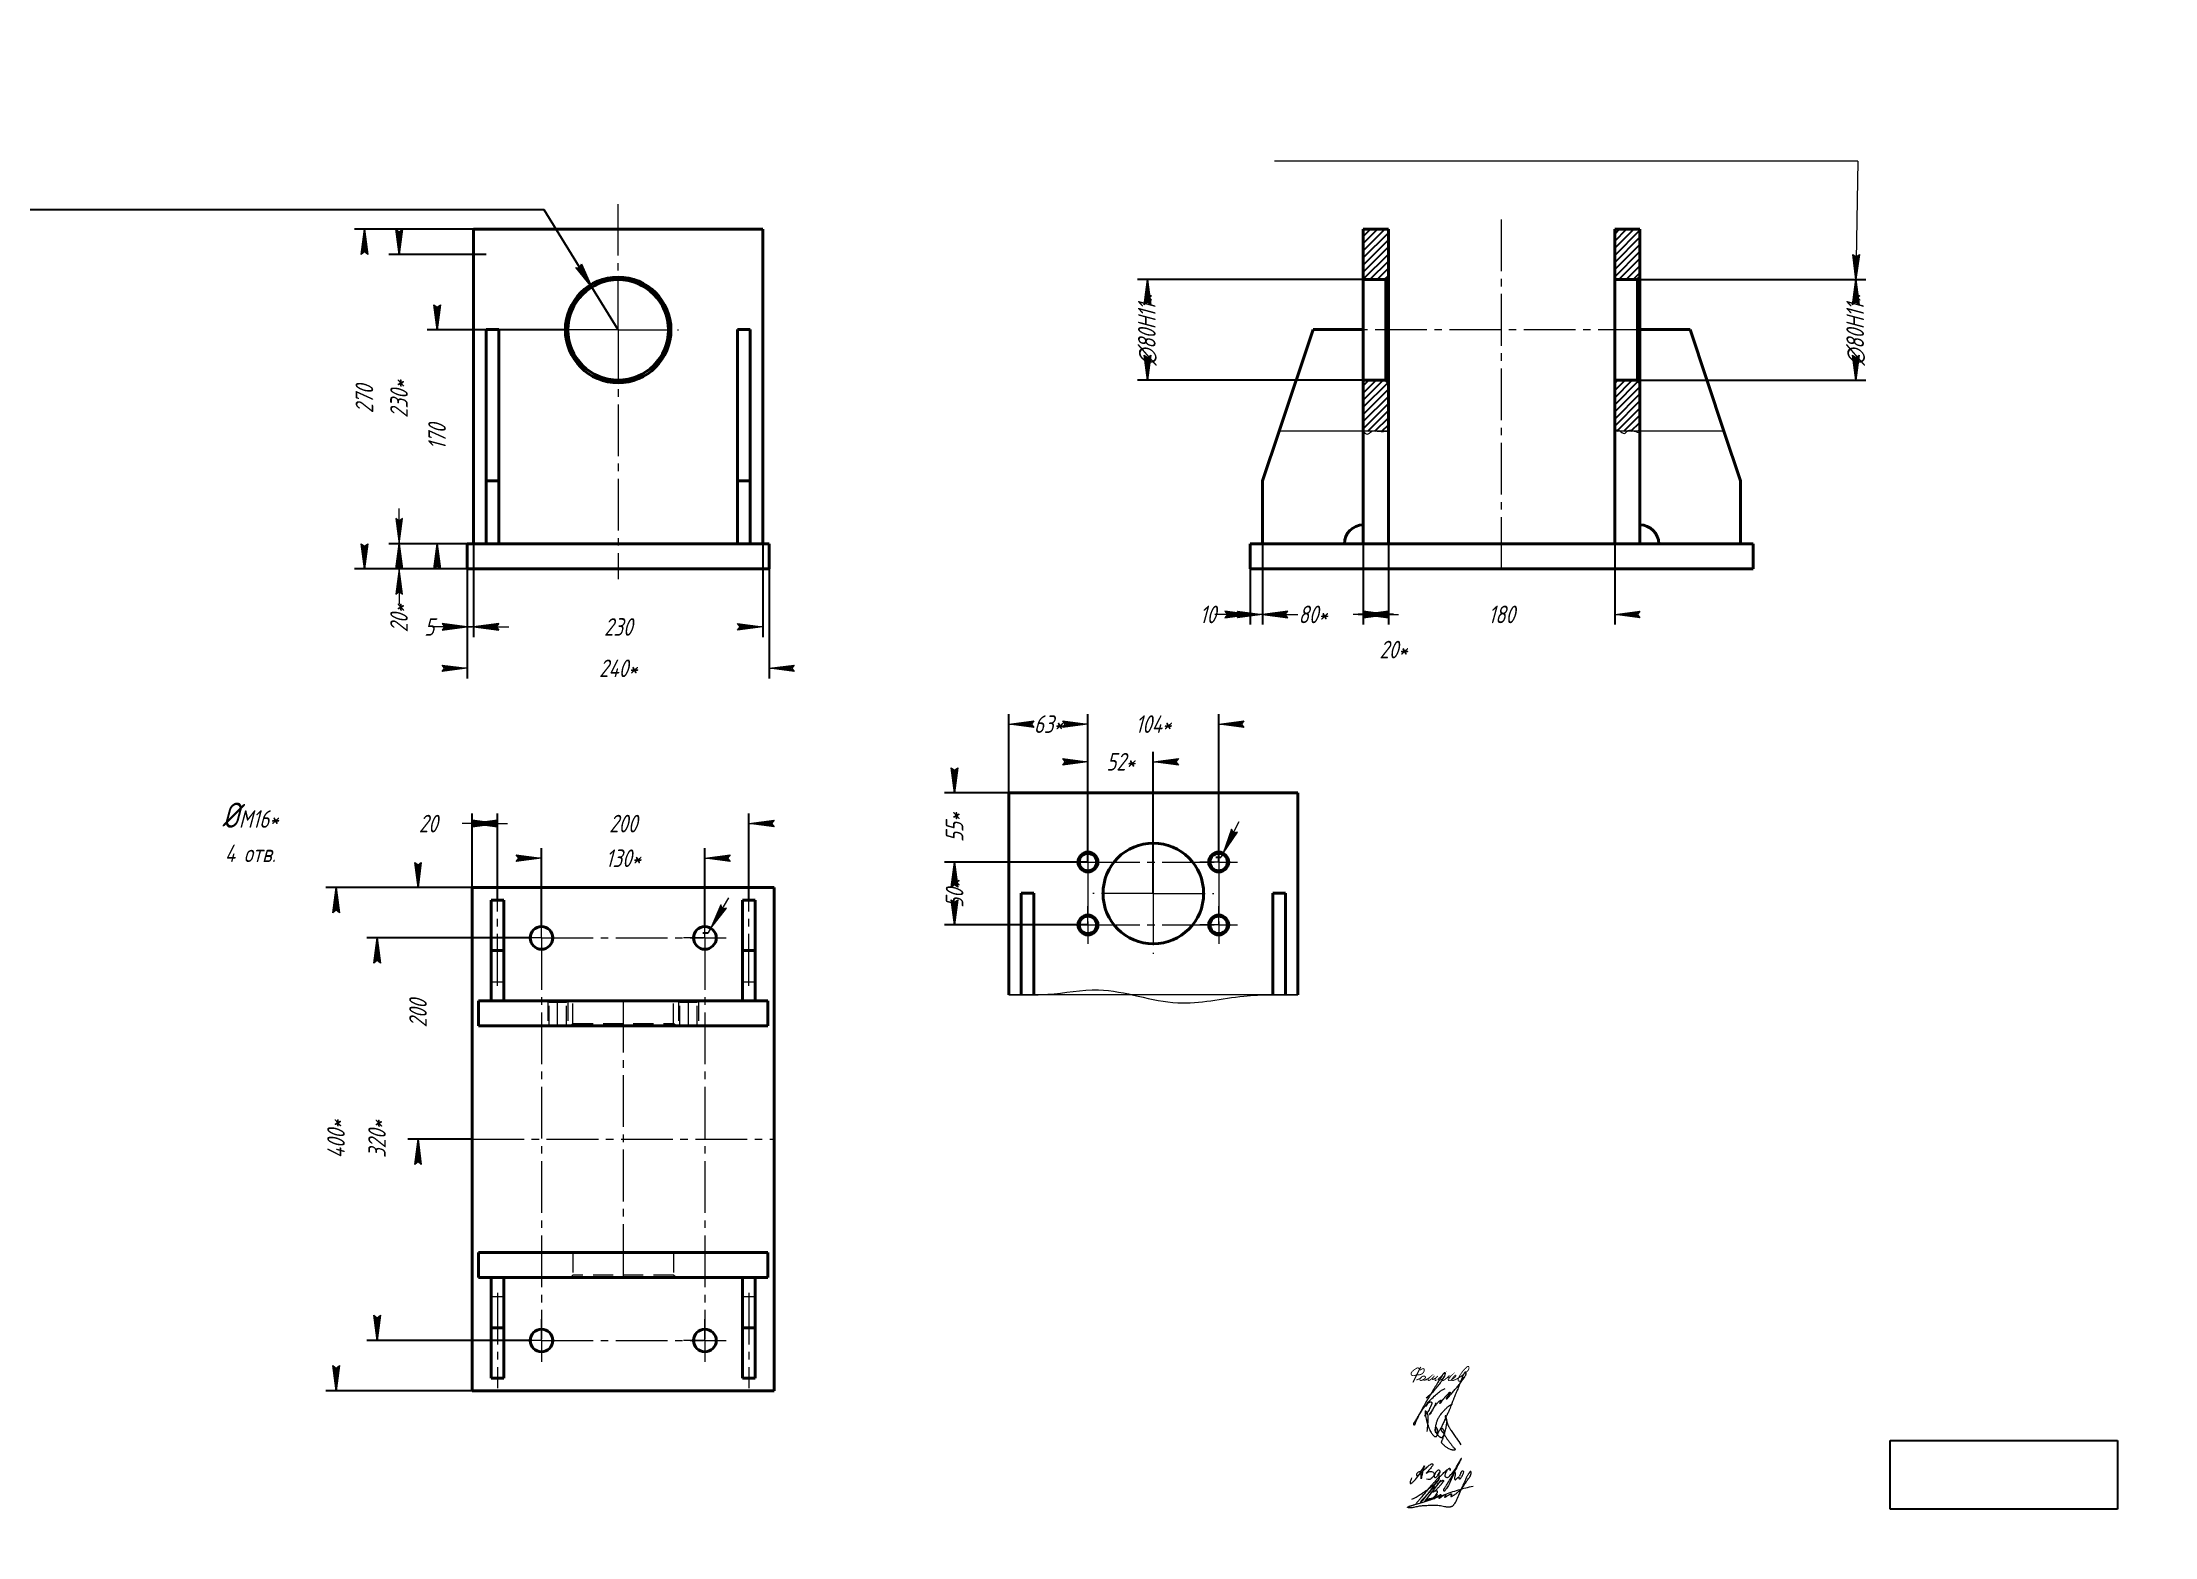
# Model space of a CAD drawing. Header units: millimetres. Extents: x 0 to 420, y 0 to 297.
import ezdxf

# ---------------------------------------------------------------- set-up
doc = ezdxf.new("R2010")
doc.units = ezdxf.units.MM
for name, pattern in [('K5LT32789', [0]), ('K5LT32790', [0]), ('K5LT32791', [0]), ('K5LT_AXLED', [14.786122, 10.286122, -1.5, 1.5, -1.5]), ('K5LT_BASIC', [0]), ('K5LT_DASHED', [6, 4, -2]), ('K5LT_THIN', [0]), ('K5LT_THIN_INCLUDED_TO_HATCHING', [0])]:
    doc.linetypes.add(name, pattern=pattern)
doc.layers.add('Системный слой', color=7, linetype='Continuous')
doc.styles.add('KDIMTEXTSTYLE', font='GOST_AU.SHX', dxfattribs={"width": 0.96, "oblique": 15, "height": 5})
doc.dimstyles.new('KDIMSTYLE (0.25)', dxfattribs={"dimtxt": 5, "dimasz": 1, "dimexe": 2, "dimexo": 0.0625, "dimgap": 1, "dimtad": 1, "dimlfac": 4, "dimtxsty": 'KDIMTEXTSTYLE', "dimsah": 1, "dimcen": 0.09, "dimdle": 1, "dimadec": 0, "dimazin": 0, "dimtfac": 0.667, "dimtmove": 0, "dimatfit": 3, "dimfxl": 1, "dimtvp": 1, "dimtolj": 1, "dimtzin": 0, "dimarcsym": 0})
picture_1 = doc.add_image_def('image1.jpg', size_in_pixel=(394, 119))
pattern_1 = [(45, (0, 0), (-0.7071068, 0.7071068), [])]

msp = doc.modelspace()

# ---------------------------------------------------------------- blocks, each defined once
blk = doc.blocks.new('U0')
at = {"layer": 'Системный слой', "color": 30, "linetype": 'K5LT_AXLED', "lineweight": 18, "true_color": 0xff8000}
for q in [(114.5, 264.83), (102.5, 239.83), (126.5, 239.83), (114.5, 190.33)]:
    blk.add_line((114.5, 239.83), q, dxfattribs=at)
blk = doc.blocks.new('KDIMARROW_01')
at = {"layer": 'Системный слой'}
blk.add_hatch(color=0, dxfattribs=at).paths.add_polyline_path([(-5, -0.66), (0, 0), (-5, 0.66), (-4.5, 0)])
at = {"layer": 'Системный слой', "color": 0, "linetype": 'K5LT_THIN', "lineweight": 18}
for p, q in [((-4.5, 0), (-5, 0.66)), ((-5, 0.66), (0, 0)), ((0, 0), (-5, -0.66)), ((-5, -0.66), (-4.5, 0)), ((0, 0), (-1, 0))]:
    blk.add_line(p, q, dxfattribs=at)
blk = doc.blocks.new('KDIMARROW_02')
at = {"layer": 'Системный слой'}
blk.add_hatch(color=0, dxfattribs=at).paths.add_polyline_path([(4.5, 0), (5, 0.66), (0, 0), (5, -0.66)])
at = {"layer": 'Системный слой', "color": 0, "linetype": 'K5LT_THIN', "lineweight": 18}
for p, q in [((0, 0), (-1, 0)), ((5, 0.66), (0, 0)), ((0, 0), (5, -0.66)), ((0, 0), (7, 0)), ((4.5, 0), (5, 0.66)), ((5, -0.66), (4.5, 0))]:
    blk.add_line(p, q, dxfattribs=at)
blk = doc.blocks.new('U4')
at = {"layer": 'Системный слой', "color": 5, "linetype": 'K5LT32789', "lineweight": 18, "true_color": 0x0000ff}
for points in [[(272.25, 11.73), (272.1, 11.32), (271.96, 10.91), (271.91, 10.66), (272.02, 10.55), (272.17, 10.55), (272.31, 10.69), (272.72, 11.1), (273.73, 12.11), (275.17, 14.94), (274.31, 12.82), (274.15, 10.93), (274.15, 12.68), (273.98, 12.96), (273.56, 12.87), (273.27, 12.58), (273.17, 12.33), (273.27, 12.15), (273.53, 12.15), (274.15, 12.68), (275, 13.53), (275.59, 14.12), (276.26, 14.55), (276.54, 14.47), (276.47, 14.23), (276.3, 13.92), (275.74, 13.26), (275.28, 12.71), (274.96, 12.5), (275.58, 12.92), (276.08, 13.01), (276.4, 12.94), (276.62, 12.77), (276.72, 12.51), (276.72, 12.19), (276.53, 11.9), (276.33, 11.71), (276.02, 11.4), (275.69, 11.32), (275.21, 11.41)], [(277.94, 13.02), (277.78, 13.26), (277.53, 13.26), (277.29, 13.02), (277.02, 12.75), (276.8, 12.38), (276.71, 11.9), (276.86, 11.75), (277.12, 11.81), (277.28, 11.97), (277.47, 12.2), (277.73, 12.59), (278.01, 13.16), (277.73, 12.59), (277.63, 12.14), (277.63, 11.87), (277.7, 11.81), (277.82, 11.85), (278.37, 12.47), (278.97, 13.01), (279.27, 13.28), (279.6, 13.5), (279.75, 13.59), (279.86, 13.59), (279.93, 13.42), (279.93, 13.24), (279.93, 13.04), (279.93, 13.42), (279.86, 13.59), (279.75, 13.6), (279.27, 13.28), (278.84, 12.42), (278.84, 12.03), (279.01, 11.85), (279.26, 11.79), (279.52, 11.79), (279.72, 11.99), (279.98, 12.25), (280.82, 13.08), (282.82, 16.82), (280.82, 13.08), (280.1, 11.3), (279.55, 10.15), (279.06, 9.37), (278.74, 8.99), (278.64, 9.07), (278.64, 9.4), (278.87, 9.82), (279.29, 10.38), (279.96, 11.49), (280.64, 12.66), (280.79, 12.8), (280.9, 12.79), (280.93, 12.61), (280.88, 12.21), (280.83, 11.9), (280.77, 11.59), (280.83, 11.36), (280.96, 11.29), (281.14, 11.47), (281.48, 11.74), (281.78, 12.04), (281.58, 11.64), (281.67, 11.55), (281.81, 11.49), (281.96, 11.55), (282.15, 11.74), (282.66, 12.79), (282.6, 13.01), (282.41, 13.06), (282.16, 13), (281.99, 12.68), (281.88, 12.32), (281.78, 12.01)]]:
    blk.add_open_spline(points, degree=3, dxfattribs=at)
blk = doc.blocks.new('U5')
at = {"layer": 'Системный слой', "color": 5, "linetype": 'K5LT32790', "lineweight": 18, "true_color": 0x0000ff}
blk.add_open_spline([(275.37, 20.92), (275.4, 21.88), (275.64, 22.96), (275.53, 24.11), (275.47, 24.33), (275.41, 24.48), (275.34, 24.61), (275.27, 24.73), (275.2, 24.82), (275.14, 24.89), (275.1, 24.93), (275.07, 24.96), (275.06, 24.97), (275.04, 24.98), (275.03, 24.98), (275.02, 24.98), (275.02, 24.99), (275.01, 24.99), (275.01, 24.99), (275, 24.99), (275, 24.98), (274.99, 24.98), (274.99, 24.98), (274.98, 24.97), (274.98, 24.97), (274.97, 24.96), (274.97, 24.95), (274.96, 24.94), (274.96, 24.93), (274.95, 24.91), (274.95, 24.88), (274.94, 24.85), (274.94, 24.8), (274.94, 24.72), (274.94, 24.63), (274.94, 24.53), (274.95, 24.42), (274.97, 24.3), (275, 24.14), (275.05, 23.93), (275.11, 23.61), (275.2, 23.16), (275.35, 22.59), (275.57, 21.98), (275.79, 21.41), (275.99, 20.93), (276.2, 20.58), (276.39, 20.33), (276.56, 20.16), (276.69, 20.03), (276.78, 19.97), (276.84, 19.94), (276.88, 19.92), (276.92, 19.91), (276.96, 19.91), (277, 19.91), (277.04, 19.91), (277.08, 19.92), (277.12, 19.93), (277.16, 19.94), (277.18, 19.96), (277.21, 19.98), (277.24, 20.01), (277.27, 20.04), (277.3, 20.09), (277.35, 20.16), (277.4, 20.25), (277.45, 20.36), (277.48, 20.46), (277.5, 20.56), (277.51, 20.65), (277.51, 20.76), (277.5, 20.9), (277.46, 21.07), (277.42, 21.25), (277.36, 21.41), (277.31, 21.53), (277.26, 21.61), (277.23, 21.66), (277.19, 21.7), (277.16, 21.74), (277.14, 21.76), (277.12, 21.77), (277.11, 21.78), (277.1, 21.78), (277.09, 21.78), (277.08, 21.78), (277.07, 21.78), (277.07, 21.78), (277.06, 21.78), (277.06, 21.78), (277.05, 21.78), (277.05, 21.77), (277.04, 21.77), (277.04, 21.76), (277.03, 21.75), (277.02, 21.74), (277.01, 21.73), (277, 21.71), (276.99, 21.68), (276.98, 21.64), (276.97, 21.6), (276.97, 21.55), (276.96, 21.49), (276.97, 21.42), (276.98, 21.33), (277, 21.19), (277.03, 21.02), (277.08, 20.83), (277.15, 20.65), (277.23, 20.48), (277.34, 20.32), (277.46, 20.17), (277.59, 20.03), (277.71, 19.92), (277.82, 19.85), (277.92, 19.8), (278, 19.77), (278.07, 19.75), (278.13, 19.74), (278.19, 19.74), (278.23, 19.74), (278.27, 19.75), (278.31, 19.76), (278.34, 19.78), (278.37, 19.8), (278.4, 19.82), (278.44, 19.85), (278.48, 19.9), (278.53, 19.96), (278.58, 20.05), (278.63, 20.15), (278.68, 20.26), (278.71, 20.37), (278.73, 20.5), (278.74, 20.63), (278.74, 20.77), (278.72, 20.92), (278.7, 21.05), (278.66, 21.16), (278.62, 21.24), (278.57, 21.31), (278.53, 21.36), (278.49, 21.4), (278.45, 21.44), (278.4, 21.46), (278.36, 21.49), (278.31, 21.51), (278.27, 21.52), (278.23, 21.52), (278.2, 21.52), (278.18, 21.52), (278.16, 21.52), (278.14, 21.51), (278.11, 21.5), (278.1, 21.49), (278.08, 21.48), (278.07, 21.47), (278.06, 21.46), (278.05, 21.45), (278.05, 21.44), (278.04, 21.43), (278.04, 21.42), (278.04, 21.41), (278.04, 21.39), (278.04, 21.38), (278.04, 21.36), (278.05, 21.33), (278.06, 21.3), (278.08, 21.26), (278.11, 21.21), (278.15, 21.13), (278.19, 21.04), (278.26, 20.94), (278.36, 20.82), (278.5, 20.66), (278.68, 20.4), (278.91, 20.03), (279.19, 19.58), (279.55, 19.09), (279.92, 18.62), (280.22, 18.2), (280.43, 17.89), (280.61, 17.73), (280.72, 17.63), (280.79, 17.56), (280.83, 17.5), (280.85, 17.45), (280.87, 17.41), (280.88, 17.37), (280.88, 17.35), (280.88, 17.33), (280.88, 17.31), (280.88, 17.3), (280.88, 17.29), (280.87, 17.28), (280.87, 17.27), (280.86, 17.26), (280.85, 17.25), (280.84, 17.24), (280.82, 17.23), (280.81, 17.22), (280.78, 17.21), (280.75, 17.2), (280.72, 17.19), (280.68, 17.19), (280.63, 17.19), (280.57, 17.19), (280.5, 17.2), (280.38, 17.22), (280.22, 17.27), (279.98, 17.35), (279.68, 17.48), (279.38, 17.63), (279.14, 17.79), (278.94, 17.95), (278.77, 18.11), (278.58, 18.28), (278.42, 18.42), (278.31, 18.54), (278.27, 18.61), (278.25, 18.66), (278.23, 18.7), (278.22, 18.74), (278.22, 18.78), (278.22, 18.82), (278.22, 18.87), (278.23, 18.91), (278.25, 18.96), (278.27, 19.02), (278.31, 19.1), (278.37, 19.23), (278.44, 19.4), (278.51, 19.63), (278.6, 19.89), (278.7, 20.16), (278.82, 20.49), (278.96, 20.91), (279.08, 21.4), (279.15, 21.85), (279.19, 22.21), (279.24, 22.5), (279.29, 22.73), (279.3, 22.92), (279.28, 23.07), (279.25, 23.21), (279.21, 23.37), (279.17, 23.54), (279.14, 23.69), (279.11, 23.8), (279.08, 23.88), (279.06, 23.93), (279.05, 23.97), (279.03, 23.98), (279.03, 24), (279.02, 24), (279.01, 24.01), (279, 24.01), (279, 24.01), (278.99, 24.02), (278.98, 24.02), (278.98, 24.02), (278.97, 24.02), (278.96, 24.01), (278.95, 24.01), (278.95, 24.01), (278.94, 24), (278.93, 24), (278.92, 23.99), (278.91, 23.98), (278.91, 23.97), (278.9, 23.96), (278.9, 23.95), (278.9, 23.94), (278.89, 23.93), (278.89, 23.91), (278.89, 23.89), (278.9, 23.86), (278.9, 23.83), (278.91, 23.79), (278.93, 23.74), (278.96, 23.68), (279, 23.6), (279.04, 23.5), (279.08, 23.39), (279.12, 23.24), (279.18, 23.07), (279.26, 22.85), (279.33, 22.61), (279.39, 22.38), (279.47, 22.18), (279.56, 22.01), (279.67, 21.83), (279.79, 21.64), (279.94, 21.39), (280.12, 21.06), (280.36, 20.69), (280.64, 20.29), (280.91, 19.92), (281.39, 19.25), (281.77, 18.69), (282.06, 18.24)], degree=3, knots=[0, 0, 0, 0, 23.088924, 25.905784, 27.368497, 28.578535, 29.721875, 30.813961, 31.805183, 32.534012, 32.992903, 33.225793, 33.377047, 33.48833, 33.574551, 33.643805, 33.701224, 33.750367, 33.79387, 33.833355, 33.872141, 33.912355, 33.95659, 34.00557, 34.061357, 34.126468, 34.204109, 34.298549, 34.415744, 34.564555, 34.759459, 35.028229, 35.412864, 35.997175, 36.728139, 37.568941, 38.433825, 39.401332, 40.578431, 42.235398, 44.569602, 48.269133, 53.187712, 58.58434, 63.764044, 67.778676, 70.998143, 73.369834, 75.349816, 76.796874, 77.581324, 78.028914, 78.378087, 78.696803, 79.013489, 79.343373, 79.678587, 80.006824, 80.317932, 80.606471, 80.866035, 81.11641, 81.383983, 81.718354, 82.16781, 82.839361, 83.733235, 84.705422, 85.582724, 86.324391, 87.057116, 87.890757, 88.945341, 90.321141, 91.965571, 93.426367, 94.484215, 95.101021, 95.580997, 96.013141, 96.361093, 96.626002, 96.782739, 96.889142, 96.971138, 97.03813, 97.095272, 97.145901, 97.188561, 97.228747, 97.268915, 97.315311, 97.366861, 97.425655, 97.494454, 97.577142, 97.679623, 97.811915, 97.985663, 98.226797, 98.532587, 98.897786, 99.296036, 99.737821, 100.261724, 100.964229, 101.99978, 103.525411, 105.150667, 106.72453, 108.093532, 109.590313, 111.195302, 112.777483, 114.126394, 115.159714, 115.93325, 116.599105, 117.196687, 117.716186, 118.147278, 118.512091, 118.830828, 119.112084, 119.376147, 119.650254, 119.966184, 120.348472, 120.832611, 121.462575, 122.257884, 123.166317, 124.121896, 125.077441, 126.058759, 127.110722, 128.27138, 129.455541, 130.54928, 131.472222, 132.224076, 132.842804, 133.343527, 133.786162, 134.209733, 134.641953, 135.076751, 135.490934, 135.840567, 136.1162, 136.329021, 136.516582, 136.697073, 136.87991, 137.063295, 137.235465, 137.38613, 137.514261, 137.623548, 137.718445, 137.797689, 137.875651, 137.957944, 138.055516, 138.163779, 138.288043, 138.436309, 138.622516, 138.862075, 139.203128, 139.704326, 140.381097, 141.218915, 142.127317, 143.259517, 144.821141, 147.317764, 150.75711, 155.19517, 160.069171, 165.224464, 169.471142, 172.421411, 174.092925, 175.138298, 175.966748, 176.479558, 176.900272, 177.244752, 177.52135, 177.72293, 177.873709, 177.996322, 178.101436, 178.195314, 178.281517, 178.366118, 178.454913, 178.554755, 178.670049, 178.807074, 178.975201, 179.187234, 179.439473, 179.719727, 180.029511, 180.383269, 180.823448, 181.407111, 182.246837, 183.563618, 185.512414, 188.365901, 191.16936, 193.636194, 195.215931, 197.147086, 199.269225, 201.224518, 202.392176, 202.935446, 203.335749, 203.665039, 203.98044, 204.30527, 204.630666, 204.95421, 205.28424, 205.683122, 206.145312, 206.866804, 207.837862, 209.464316, 211.387339, 213.648133, 215.828171, 218.361631, 222.046321, 226.400789, 230.237614, 232.987127, 235.143069, 237.145235, 238.600123, 239.59432, 240.714469, 242.086859, 243.579513, 244.83703, 245.773068, 246.379449, 246.80954, 247.077534, 247.227517, 247.33398, 247.41847, 247.489521, 247.552012, 247.609222, 247.663606, 247.717168, 247.768592, 247.820784, 247.876677, 247.942191, 248.018083, 248.10247, 248.189421, 248.269471, 248.347072, 248.425637, 248.512886, 248.605679, 248.706816, 248.820413, 248.952282, 249.111489, 249.313956, 249.574155, 249.89782, 250.303709, 250.841791, 251.528272, 252.381244, 253.359593, 254.475963, 255.872687, 257.851092, 259.938273, 261.963603, 263.469883, 265.046448, 266.586695, 268.366913, 270.599666, 273.407082, 277.373027, 281.234201, 284.882343, 288.313023, 301, 301, 301, 301], dxfattribs=at)
blk = doc.blocks.new('U6')
at = {"layer": 'Системный слой', "color": 5, "linetype": 'K5LT32790', "lineweight": 18, "true_color": 0x0000ff}
for points, knots in [([(275.12, 27.61), (275.83, 28.11), (276.72, 28.95), (277.68, 30.19), (278.28, 30.97), (278.63, 31.63), (278.86, 32.03), (278.93, 32.24), (278.95, 32.35), (278.96, 32.41), (278.96, 32.46), (278.96, 32.48), (278.95, 32.5), (278.95, 32.52), (278.94, 32.53), (278.93, 32.54), (278.93, 32.55), (278.92, 32.56), (278.9, 32.56), (278.89, 32.57), (278.87, 32.58), (278.86, 32.58), (278.84, 32.59), (278.82, 32.59), (278.81, 32.59), (278.8, 32.59), (278.78, 32.58), (278.77, 32.58), (278.76, 32.57), (278.74, 32.56), (278.72, 32.55), (278.7, 32.52), (278.67, 32.49), (278.62, 32.43), (278.53, 32.32), (278.39, 32.13), (278.19, 31.81), (277.92, 31.34), (277.49, 30.68), (276.83, 29.65), (275.96, 28.21), (275, 26.56), (274.2, 25.11), (273.67, 24.12), (273.38, 23.54), (273.22, 23.19), (273.11, 22.92), (273.02, 22.69), (272.94, 22.48), (272.88, 22.33), (272.85, 22.24), (272.83, 22.2), (272.82, 22.18), (272.81, 22.17), (272.81, 22.16), (272.8, 22.16), (272.8, 22.16), (272.79, 22.15), (272.79, 22.15), (272.78, 22.15), (272.78, 22.15), (272.78, 22.15), (272.77, 22.15), (272.77, 22.15), (272.77, 22.15), (272.76, 22.16), (272.76, 22.16), (272.76, 22.16), (272.75, 22.17), (272.74, 22.18), (272.74, 22.19), (272.73, 22.2), (272.72, 22.23), (272.7, 22.25), (272.69, 22.29), (272.68, 22.33), (272.68, 22.37), (272.68, 22.42), (272.68, 22.46), (272.69, 22.51), (272.71, 22.56), (272.73, 22.62), (272.77, 22.68), (272.84, 22.79), (272.96, 22.98), (273.19, 23.36), (273.62, 24.04), (274.26, 25.01), (275.06, 26.18), (276.01, 27.21), (276.93, 28.09), (277.68, 28.76), (278.34, 29.21), (278.75, 29.4), (278.94, 29.49)], [0, 0, 0, 0, 8.550609, 12.054989, 15.548009, 18.191121, 19.498995, 20.058209, 20.381615, 20.589671, 20.716665, 20.79368, 20.851701, 20.900722, 20.944653, 20.985245, 21.025642, 21.06834, 21.115939, 21.168338, 21.224707, 21.283052, 21.340576, 21.394663, 21.443781, 21.488289, 21.53119, 21.575808, 21.625508, 21.683081, 21.754287, 21.848548, 21.98875, 22.223415, 22.641351, 23.38396, 24.591455, 26.333193, 28.725175, 32.394143, 38.444137, 45.386804, 51.336644, 54.759282, 56.550214, 57.736198, 58.581068, 59.410817, 60.190375, 60.748602, 61.044545, 61.139793, 61.19713, 61.237089, 61.267135, 61.290713, 61.309862, 61.325937, 61.339917, 61.352551, 61.36445, 61.376142, 61.388111, 61.400062, 61.412022, 61.424542, 61.439066, 61.45699, 61.479741, 61.509795, 61.550475, 61.607942, 61.688058, 61.795635, 61.922219, 62.059168, 62.198495, 62.342871, 62.495112, 62.658157, 62.830855, 63.02153, 63.245709, 63.594568, 64.237865, 65.516344, 67.957442, 72.253573, 76.989753, 81.977365, 86.090995, 89.562811, 91.905588, 94, 94, 94, 94]), ([(276.97, 26.62), (276.91, 26.27), (276.74, 25.83), (276.48, 25.29), (276.3, 25.01), (276.18, 24.78), (276.11, 24.63), (276.06, 24.55), (276.03, 24.5), (276, 24.46), (275.98, 24.43), (275.95, 24.4), (275.92, 24.37), (275.9, 24.34), (275.88, 24.33), (275.87, 24.31), (275.86, 24.31), (275.86, 24.31), (275.85, 24.3), (275.85, 24.3), (275.85, 24.3), (275.85, 24.3), (275.84, 24.3), (275.84, 24.3), (275.84, 24.3), (275.84, 24.3), (275.84, 24.31), (275.84, 24.31), (275.84, 24.31), (275.84, 24.31), (275.84, 24.32), (275.85, 24.32), (275.85, 24.33), (275.85, 24.34), (275.86, 24.36), (275.87, 24.38), (275.88, 24.4), (275.89, 24.43), (275.9, 24.46), (275.92, 24.5), (275.95, 24.54), (275.99, 24.59), (276.04, 24.65), (276.11, 24.75), (276.2, 24.89), (276.31, 25.07), (276.41, 25.25), (276.52, 25.44), (276.64, 25.65), (276.79, 25.87), (276.96, 26.06), (277.1, 26.23), (277.25, 26.41), (277.43, 26.62), (277.64, 26.83), (277.8, 26.98), (277.9, 27.06), (277.96, 27.09), (278, 27.11), (278.04, 27.13), (278.07, 27.14), (278.1, 27.15), (278.12, 27.15), (278.14, 27.15), (278.15, 27.15), (278.16, 27.14), (278.17, 27.14), (278.18, 27.14), (278.18, 27.13), (278.19, 27.13), (278.19, 27.12), (278.19, 27.12), (278.2, 27.11), (278.2, 27.1), (278.2, 27.09), (278.2, 27.08), (278.2, 27.06), (278.2, 27.04), (278.2, 27.01), (278.19, 26.96), (278.19, 26.92), (278.18, 26.87), (278.16, 26.82), (278.15, 26.78), (278.12, 26.75), (278.1, 26.71), (278.06, 26.66), (278.03, 26.62), (278, 26.59), (277.97, 26.56), (277.95, 26.54), (277.93, 26.52), (277.9, 26.5), (277.89, 26.49), (277.87, 26.48), (277.87, 26.47), (277.86, 26.47), (277.86, 26.47), (277.85, 26.47), (277.85, 26.47), (277.85, 26.47), (277.85, 26.47), (277.85, 26.47), (277.84, 26.47), (277.84, 26.47), (277.84, 26.47), (277.84, 26.47), (277.84, 26.47), (277.84, 26.47), (277.84, 26.48), (277.84, 26.48), (277.84, 26.48), (277.85, 26.49), (277.85, 26.49), (277.85, 26.5), (277.86, 26.52), (277.87, 26.53), (277.88, 26.55), (277.89, 26.57), (277.9, 26.59), (277.91, 26.61), (277.93, 26.63), (277.95, 26.67), (277.98, 26.72), (278.01, 26.78), (278.06, 26.84), (278.13, 26.91), (278.22, 26.99), (278.33, 27.08), (278.44, 27.19), (278.53, 27.31), (278.63, 27.42), (278.73, 27.54), (278.83, 27.66), (278.94, 27.8), (279.04, 27.94), (279.18, 28.08), (279.33, 28.22), (279.48, 28.36), (279.58, 28.47), (279.65, 28.55), (279.7, 28.6), (279.74, 28.65), (279.78, 28.69), (279.81, 28.72), (279.83, 28.74), (279.84, 28.75), (279.85, 28.75), (279.86, 28.76), (279.87, 28.76), (279.87, 28.76), (279.88, 28.76), (279.88, 28.76), (279.89, 28.76), (279.89, 28.76), (279.89, 28.76), (279.9, 28.75), (279.9, 28.75), (279.9, 28.75), (279.9, 28.74), (279.91, 28.74), (279.91, 28.73), (279.91, 28.72), (279.91, 28.71), (279.92, 28.7), (279.92, 28.68), (279.92, 28.66), (279.92, 28.64), (279.91, 28.62), (279.91, 28.6), (279.9, 28.57), (279.89, 28.55), (279.86, 28.52), (279.83, 28.47), (279.78, 28.4), (279.7, 28.31), (279.62, 28.2), (279.54, 28.07), (279.46, 27.95), (279.37, 27.85), (279.31, 27.76), (279.26, 27.7), (279.22, 27.65), (279.18, 27.61), (279.16, 27.58), (279.14, 27.56), (279.14, 27.54), (279.13, 27.53), (279.13, 27.52), (279.13, 27.5), (279.13, 27.49), (279.13, 27.48), (279.13, 27.46), (279.14, 27.45), (279.14, 27.44), (279.15, 27.43), (279.15, 27.43), (279.15, 27.42), (279.16, 27.42), (279.16, 27.42), (279.17, 27.42), (279.18, 27.41), (279.18, 27.41), (279.19, 27.41), (279.2, 27.41), (279.21, 27.41), (279.22, 27.42), (279.24, 27.42), (279.26, 27.43), (279.28, 27.45), (279.32, 27.47), (279.36, 27.49), (279.4, 27.52), (279.44, 27.56), (279.49, 27.61), (279.56, 27.69), (279.65, 27.81), (279.77, 27.98), (279.96, 28.18), (280.2, 28.44), (280.45, 28.74), (280.73, 29.08), (281.01, 29.41), (281.29, 29.74), (281.57, 30.06), (281.85, 30.4), (282.12, 30.79), (282.37, 31.16), (282.63, 31.5), (282.83, 31.8), (282.97, 32.02), (283.04, 32.17), (283.07, 32.27), (283.08, 32.35), (283.09, 32.41), (283.1, 32.46), (283.1, 32.5), (283.1, 32.53), (283.1, 32.56), (283.1, 32.58), (283.09, 32.6), (283.08, 32.62), (283.07, 32.64), (283.06, 32.66), (283.04, 32.67), (283.03, 32.68), (283.02, 32.69), (283.01, 32.69), (283, 32.7), (282.98, 32.7), (282.97, 32.7), (282.96, 32.7), (282.94, 32.7), (282.93, 32.69), (282.91, 32.69), (282.89, 32.68), (282.86, 32.66), (282.83, 32.64), (282.8, 32.62), (282.77, 32.59), (282.74, 32.55), (282.71, 32.51), (282.68, 32.45), (282.63, 32.37), (282.57, 32.25), (282.47, 32.07), (282.37, 31.84), (282.27, 31.56), (282.16, 31.28), (282.04, 30.99), (281.9, 30.67), (281.77, 30.31), (281.64, 29.94), (281.5, 29.55), (281.34, 29.13), (281.13, 28.68), (280.92, 28.24), (280.77, 27.85), (280.67, 27.58), (280.61, 27.43), (280.58, 27.34), (280.54, 27.21), (280.46, 26.99), (280.33, 26.67), (280.16, 26.27), (279.98, 25.8), (279.77, 25.25), (279.49, 24.63), (279.13, 23.91), (278.78, 23.13), (278.44, 22.34), (278.13, 21.66), (277.83, 21.22), (277.69, 20.93), (277.6, 20.8), (277.54, 20.74), (277.5, 20.71), (277.45, 20.68), (277.41, 20.66), (277.36, 20.64), (277.31, 20.63), (277.26, 20.62), (277.22, 20.62), (277.18, 20.62), (277.15, 20.63), (277.13, 20.63), (277.12, 20.64), (277.1, 20.65), (277.09, 20.66), (277.08, 20.67), (277.07, 20.68), (277.06, 20.69), (277.05, 20.71), (277.04, 20.74), (277.03, 20.78), (277.01, 20.84), (276.99, 20.92), (276.97, 21.02), (276.95, 21.13), (276.94, 21.24), (276.95, 21.35), (276.97, 21.49), (277, 21.65), (277.04, 21.88), (277.09, 22.17), (277.16, 22.5), (277.26, 22.81), (277.35, 23.05), (277.42, 23.25), (277.48, 23.43), (277.58, 23.62), (277.71, 23.84), (277.92, 24.12), (278.21, 24.51), (278.61, 24.96), (279.02, 25.41), (279.41, 25.79), (279.7, 26.03), (279.92, 26.16), (280.13, 26.25), (280.27, 26.29), (280.36, 26.32)], [0, 0, 0, 0, 9.050129, 12.27524, 15.459, 17.73484, 19.057413, 19.710841, 20.186256, 20.578255, 20.920156, 21.263228, 21.624829, 21.943402, 22.174143, 22.29629, 22.36276, 22.406894, 22.439057, 22.464194, 22.484922, 22.502166, 22.516262, 22.528133, 22.539447, 22.552242, 22.56817, 22.588053, 22.611987, 22.639741, 22.672744, 22.715192, 22.776687, 22.87041, 23.023044, 23.2152, 23.446308, 23.698853, 24.014406, 24.364067, 24.793807, 25.28352, 25.941626, 26.877925, 28.429965, 30.348657, 32.240773, 33.898399, 35.948367, 38.485583, 40.825304, 42.59187, 44.267244, 46.970047, 49.74801, 51.863744, 52.701471, 53.104911, 53.483029, 53.862972, 54.210178, 54.473163, 54.650607, 54.780151, 54.882015, 54.96597, 55.037892, 55.101774, 55.160577, 55.215489, 55.269733, 55.3265, 55.390437, 55.464507, 55.552848, 55.661752, 55.802045, 55.996896, 56.278982, 56.657771, 57.087852, 57.530059, 57.926999, 58.28654, 58.645161, 59.086887, 59.580412, 60.070145, 60.456808, 60.770321, 61.020502, 61.287434, 61.539711, 61.751465, 61.877288, 61.951174, 62.001019, 62.037083, 62.064047, 62.085222, 62.102691, 62.117816, 62.131035, 62.143011, 62.154708, 62.167188, 62.181333, 62.197688, 62.21651, 62.238222, 62.264236, 62.296726, 62.338711, 62.394112, 62.469848, 62.581386, 62.750144, 62.953234, 63.151975, 63.325302, 63.501424, 63.750698, 64.126703, 64.655732, 65.239268, 65.888652, 66.649933, 67.724768, 68.970934, 70.450533, 71.673771, 72.965674, 74.199734, 75.716608, 77.191491, 78.669398, 80.263602, 82.259995, 84.0227, 85.431088, 86.180031, 86.82002, 87.357354, 87.830339, 88.196682, 88.427814, 88.563885, 88.657509, 88.728451, 88.784957, 88.831759, 88.871976, 88.907862, 88.941164, 88.973333, 89.002363, 89.031139, 89.061129, 89.097204, 89.139544, 89.190239, 89.252182, 89.329582, 89.428874, 89.559889, 89.727893, 89.910432, 90.08993, 90.259821, 90.437176, 90.634512, 90.867411, 91.167757, 91.627014, 92.382088, 93.419966, 94.672454, 96.030915, 97.344377, 98.512333, 99.382533, 100.080146, 100.642761, 101.098523, 101.416568, 101.614452, 101.761411, 101.888131, 102.002041, 102.112642, 102.228685, 102.353162, 102.475542, 102.582798, 102.67162, 102.744553, 102.805473, 102.857643, 102.905538, 102.953137, 103.003348, 103.057077, 103.11538, 103.180499, 103.255316, 103.343787, 103.451799, 103.589159, 103.775473, 104.036879, 104.381072, 104.782032, 105.231565, 105.731185, 106.331113, 107.131661, 108.329516, 110.150194, 112.636877, 115.501671, 119.160964, 122.898631, 126.952961, 130.409086, 134.037174, 137.994275, 142.035946, 146.041027, 149.822245, 153.085433, 155.385996, 156.523495, 157.344961, 158.084473, 158.656408, 159.032405, 159.319553, 159.62593, 159.882585, 160.081757, 160.265654, 160.447561, 160.63144, 160.806021, 160.962993, 161.100471, 161.220792, 161.327559, 161.424857, 161.521276, 161.623153, 161.736504, 161.863212, 162.008568, 162.179889, 162.387514, 162.643846, 162.945007, 163.264358, 163.6135, 164.014772, 164.533206, 165.020618, 165.794064, 166.857794, 168.64401, 171.006738, 173.517367, 176.204619, 178.789913, 181.800729, 185.264053, 188.598832, 192.086757, 196.039981, 200.351441, 204.98312, 208.606796, 211.174086, 212.324149, 212.840152, 213.814159, 215.76165, 218.911517, 222.760316, 227.121283, 231.883071, 238.054257, 244.879079, 252.670992, 260.372327, 267.206768, 271.910472, 274.294825, 275.442431, 276.007431, 276.456493, 276.872537, 277.298483, 277.734538, 278.182349, 278.627236, 279.027811, 279.347916, 279.582846, 279.760539, 279.906542, 280.032941, 280.152577, 280.276179, 280.413989, 280.572354, 280.762102, 281.004984, 281.334701, 281.830666, 282.557033, 283.530703, 284.521091, 285.429966, 286.323075, 287.47734, 288.942216, 290.783007, 293.428229, 296.57457, 299.586331, 301.717918, 303.359613, 305.016414, 306.799751, 308.827327, 311.560281, 315.955926, 321.284596, 327.290578, 331.929165, 335.294372, 337.07654, 338.608554, 341, 341, 341, 341]), ([(275.1, 25.9), (275.24, 26.12), (275.41, 26.41), (275.68, 26.65), (275.78, 26.72), (275.86, 26.76), (275.92, 26.79), (275.97, 26.8), (276, 26.8), (276.03, 26.81), (276.06, 26.8), (276.08, 26.8), (276.1, 26.79), (276.13, 26.78), (276.15, 26.77), (276.17, 26.75), (276.19, 26.73), (276.21, 26.71), (276.22, 26.69), (276.23, 26.67), (276.24, 26.65), (276.25, 26.63), (276.26, 26.6), (276.26, 26.56), (276.26, 26.52), (276.25, 26.46), (276.24, 26.39), (276.21, 26.29), (276.16, 26.15), (276.07, 25.94), (275.93, 25.63), (275.73, 25.25), (275.49, 24.86), (275.25, 24.53), (275.02, 24.22), (274.87, 24.01), (274.79, 23.89)], [0, 0, 0, 0, 6.031327, 7.224988, 8.103691, 8.779791, 9.271523, 9.620615, 9.879085, 10.092232, 10.278511, 10.453749, 10.630111, 10.818394, 11.017829, 11.223201, 11.427374, 11.623322, 11.806227, 11.978077, 12.150954, 12.337468, 12.550087, 12.799771, 13.111892, 13.519386, 14.078895, 14.842107, 15.895849, 17.445078, 19.990893, 23.601088, 27.190299, 30.147219, 32.759048, 36, 36, 36, 36])]:
    blk.add_open_spline(points, degree=3, knots=knots, dxfattribs=at)
blk = doc.blocks.new('U7')
at = {"layer": 'Системный слой', "color": 5, "linetype": 'K5LT32790', "lineweight": 18, "true_color": 0x0000ff}
blk.add_line((278.04, 11.22), (274.81, 6.97), dxfattribs=at)
for points, knots in [([(277.43, 10.41), (277.58, 10.6), (277.79, 10.83), (278.09, 11.04), (278.23, 11.13), (278.32, 11.19), (278.39, 11.21), (278.42, 11.22), (278.45, 11.22), (278.47, 11.22), (278.49, 11.22), (278.51, 11.21), (278.53, 11.21), (278.54, 11.2), (278.56, 11.19), (278.57, 11.18), (278.58, 11.17), (278.59, 11.16), (278.6, 11.15), (278.6, 11.14), (278.6, 11.13), (278.61, 11.12), (278.61, 11.11), (278.61, 11.1), (278.61, 11.08), (278.6, 11.07), (278.59, 11.05), (278.58, 11.03), (278.57, 11), (278.54, 10.97), (278.5, 10.92), (278.45, 10.85), (278.38, 10.76), (278.3, 10.65), (278.21, 10.51), (278.09, 10.34), (277.92, 10.14), (277.72, 9.93), (277.52, 9.72), (277.35, 9.55), (277.22, 9.41), (277.12, 9.3), (277.03, 9.22), (276.97, 9.16), (276.91, 9.11), (276.86, 9.08), (276.8, 9.04), (276.74, 9), (276.67, 8.96), (276.61, 8.93), (276.56, 8.91), (276.54, 8.89), (276.52, 8.89), (276.51, 8.88), (276.5, 8.88), (276.5, 8.87), (276.49, 8.87), (276.49, 8.87), (276.49, 8.87), (276.49, 8.87), (276.48, 8.87), (276.48, 8.87), (276.48, 8.87), (276.48, 8.87), (276.48, 8.87), (276.48, 8.87), (276.48, 8.87), (276.49, 8.88), (276.49, 8.88), (276.49, 8.88), (276.49, 8.88), (276.49, 8.88), (276.5, 8.89), (276.5, 8.89), (276.51, 8.89), (276.52, 8.9), (276.53, 8.91), (276.55, 8.92), (276.58, 8.94), (276.62, 8.97), (276.68, 9), (276.74, 9.04), (276.81, 9.08), (276.89, 9.11), (276.96, 9.14), (277.04, 9.15), (277.1, 9.16), (277.15, 9.16), (277.2, 9.16), (277.23, 9.15), (277.26, 9.14), (277.28, 9.13), (277.29, 9.12), (277.3, 9.11), (277.32, 9.1), (277.33, 9.09), (277.34, 9.07), (277.34, 9.05), (277.35, 9.03), (277.36, 9), (277.36, 8.97), (277.37, 8.93), (277.36, 8.9), (277.36, 8.86), (277.35, 8.82), (277.33, 8.77), (277.3, 8.71), (277.25, 8.63), (277.18, 8.52), (277.07, 8.36), (276.93, 8.15), (276.77, 7.93), (276.59, 7.75), (276.43, 7.62), (276.29, 7.53), (276.14, 7.46), (275.96, 7.39), (275.78, 7.33), (275.63, 7.27), (275.52, 7.24), (275.46, 7.24), (275.42, 7.24), (275.39, 7.24), (275.35, 7.25), (275.31, 7.27), (275.27, 7.28), (275.24, 7.3), (275.22, 7.31), (275.2, 7.33), (275.19, 7.34), (275.17, 7.35), (275.16, 7.36), (275.15, 7.37), (275.14, 7.38), (275.14, 7.39), (275.14, 7.4), (275.14, 7.41), (275.15, 7.42), (275.15, 7.42), (275.16, 7.43), (275.18, 7.44), (275.19, 7.45), (275.22, 7.46), (275.25, 7.47), (275.29, 7.48), (275.34, 7.49), (275.41, 7.5), (275.5, 7.52), (275.63, 7.54), (275.81, 7.57), (276.05, 7.62), (276.32, 7.69), (276.58, 7.78), (276.79, 7.89), (276.94, 7.99), (277.06, 8.08), (277.15, 8.16), (277.21, 8.22), (277.25, 8.26), (277.28, 8.29), (277.3, 8.31), (277.31, 8.33), (277.32, 8.34), (277.33, 8.35), (277.34, 8.35), (277.34, 8.36), (277.34, 8.36), (277.34, 8.37), (277.35, 8.37), (277.35, 8.37), (277.35, 8.37), (277.35, 8.37), (277.35, 8.37), (277.35, 8.37), (277.34, 8.37), (277.34, 8.37), (277.34, 8.37), (277.34, 8.37), (277.33, 8.36), (277.33, 8.36), (277.32, 8.35), (277.31, 8.34), (277.3, 8.33), (277.28, 8.31), (277.26, 8.29), (277.23, 8.26), (277.19, 8.22), (277.14, 8.16), (277.05, 8.07), (276.95, 7.95), (276.85, 7.83), (276.78, 7.74), (276.74, 7.68), (276.71, 7.65), (276.7, 7.63), (276.69, 7.61), (276.68, 7.6), (276.68, 7.59), (276.68, 7.58), (276.68, 7.57), (276.68, 7.57), (276.68, 7.56), (276.69, 7.56), (276.69, 7.56), (276.7, 7.56), (276.71, 7.56), (276.73, 7.57), (276.74, 7.57), (276.77, 7.58), (276.79, 7.6), (276.83, 7.62), (276.88, 7.65), (276.95, 7.69), (277.05, 7.76), (277.19, 7.85), (277.38, 7.98), (277.59, 8.13), (277.75, 8.24), (277.87, 8.31), (277.93, 8.34), (277.98, 8.36), (278.01, 8.38), (278.03, 8.39), (278.05, 8.39), (278.06, 8.39), (278.07, 8.39), (278.08, 8.39), (278.08, 8.38), (278.08, 8.38), (278.08, 8.37), (278.08, 8.36), (278.08, 8.35), (278.08, 8.34), (278.07, 8.33), (278.07, 8.32), (278.06, 8.3), (278.04, 8.27), (278.02, 8.24), (277.99, 8.19), (277.94, 8.12), (277.87, 8.02), (277.8, 7.92), (277.74, 7.83), (277.69, 7.77), (277.67, 7.73), (277.66, 7.7), (277.65, 7.68), (277.64, 7.67), (277.64, 7.66), (277.64, 7.65), (277.64, 7.65), (277.64, 7.64), (277.64, 7.63), (277.65, 7.63), (277.65, 7.63), (277.66, 7.63), (277.67, 7.63), (277.69, 7.63), (277.71, 7.64), (277.73, 7.65), (277.76, 7.66), (277.8, 7.68), (277.85, 7.71), (277.92, 7.76), (278.02, 7.82), (278.16, 7.91), (278.35, 8.04), (278.56, 8.18), (278.73, 8.29), (278.85, 8.36), (278.91, 8.4), (278.96, 8.42), (278.99, 8.43), (279.01, 8.44), (279.03, 8.44), (279.04, 8.44), (279.05, 8.44), (279.06, 8.43), (279.07, 8.43), (279.07, 8.42), (279.07, 8.41), (279.07, 8.4), (279.07, 8.39), (279.06, 8.37), (279.06, 8.36), (279.05, 8.34), (279.04, 8.32), (279.02, 8.28), (278.99, 8.23), (278.95, 8.17), (278.91, 8.1), (278.87, 8.03), (278.85, 7.99), (278.83, 7.96), (278.83, 7.94), (278.82, 7.93), (278.82, 7.92), (278.82, 7.91), (278.82, 7.91), (278.82, 7.9), (278.82, 7.89), (278.83, 7.88), (278.84, 7.88), (278.85, 7.88), (278.86, 7.88), (278.87, 7.88), (278.89, 7.88), (278.92, 7.89), (278.95, 7.9), (278.99, 7.92), (279.04, 7.94), (279.11, 7.98), (279.21, 8.03), (279.36, 8.12), (279.55, 8.24), (279.76, 8.36), (279.91, 8.44), (280.01, 8.49), (280.07, 8.51), (280.1, 8.52), (280.13, 8.53), (280.15, 8.53), (280.17, 8.53), (280.18, 8.53), (280.19, 8.53), (280.2, 8.52), (280.2, 8.51), (280.21, 8.5), (280.21, 8.49), (280.2, 8.48), (280.2, 8.47), (280.2, 8.46), (280.19, 8.44), (280.18, 8.42), (280.17, 8.39), (280.15, 8.34), (280.12, 8.28), (280.09, 8.22), (280.06, 8.16), (280.04, 8.12), (280.03, 8.1), (280.03, 8.08), (280.03, 8.06), (280.02, 8.05), (280.02, 8.04), (280.03, 8.03), (280.03, 8.02), (280.03, 8.02), (280.04, 8.01), (280.05, 8.01), (280.06, 8), (280.07, 8), (280.08, 8), (280.1, 8), (280.12, 8), (280.14, 8.01), (280.17, 8.02), (280.21, 8.03), (280.25, 8.05), (280.31, 8.08), (280.4, 8.13), (280.51, 8.19), (280.68, 8.3), (280.9, 8.44), (281.15, 8.62), (281.38, 8.8), (281.6, 8.97), (281.79, 9.14), (281.97, 9.32), (282.16, 9.52), (282.35, 9.77), (282.57, 10.08), (282.81, 10.46), (283.1, 10.89), (283.42, 11.34), (283.71, 11.74), (283.91, 12.02), (283.99, 12.22), (284.03, 12.34), (284.06, 12.45), (284.07, 12.55), (284.08, 12.66), (284.08, 12.75), (284.08, 12.82), (284.07, 12.87), (284.06, 12.91), (284.05, 12.93), (284.05, 12.94), (284.04, 12.96), (284.03, 12.97), (284.03, 12.97), (284.02, 12.98), (284.01, 12.98), (284.01, 12.98), (284, 12.99), (284, 12.99), (283.99, 12.99), (283.98, 12.99), (283.97, 12.98), (283.96, 12.98), (283.95, 12.97), (283.94, 12.96), (283.92, 12.95), (283.9, 12.94), (283.88, 12.91), (283.84, 12.88), (283.8, 12.83), (283.74, 12.76), (283.66, 12.65), (283.57, 12.51), (283.46, 12.35), (283.36, 12.16), (283.24, 11.95), (283.11, 11.67), (282.93, 11.25), (282.63, 10.6), (282.19, 9.67), (281.68, 8.55), (281.27, 7.46), (280.9, 6.74), (280.65, 6.35), (280.5, 6.19), (280.4, 6.09), (280.3, 6.03), (280.2, 5.97), (280.08, 5.93), (279.94, 5.89), (279.78, 5.86), (279.58, 5.85), (279.33, 5.87), (278.98, 5.92), (278.53, 6.01), (278.01, 6.13), (277.47, 6.21), (276.88, 6.24), (276.15, 6.21), (275.28, 6.16), (274.39, 6.13), (273.66, 6.06), (273.13, 5.92), (272.73, 5.81), (272.39, 5.75), (272.11, 5.74), (271.89, 5.75), (271.71, 5.76), (271.59, 5.78), (271.52, 5.79), (271.48, 5.8), (271.46, 5.81), (271.45, 5.81), (271.44, 5.82), (271.43, 5.82), (271.43, 5.83), (271.42, 5.83), (271.42, 5.83), (271.42, 5.84), (271.42, 5.84), (271.42, 5.84), (271.42, 5.84), (271.42, 5.85), (271.42, 5.85), (271.42, 5.86), (271.42, 5.86), (271.42, 5.87), (271.43, 5.87), (271.44, 5.88), (271.44, 5.88), (271.46, 5.89), (271.47, 5.9), (271.49, 5.92), (271.52, 5.93), (271.57, 5.95), (271.63, 5.98), (271.73, 6.02), (271.85, 6.07), (271.99, 6.12), (272.14, 6.17), (272.3, 6.22), (272.46, 6.26), (272.67, 6.32), (272.98, 6.4), (273.56, 6.56), (274.58, 6.87), (276.34, 7.48), (278.73, 8.36), (281.53, 9.34), (283.49, 9.85), (284.46, 10.06)], [0, 0, 0, 0, 6.158308, 7.924944, 9.397219, 10.421772, 10.878244, 11.151197, 11.36381, 11.548551, 11.718723, 11.877713, 12.036027, 12.196544, 12.358164, 12.506286, 12.632493, 12.736928, 12.819521, 12.898812, 12.980771, 13.07523, 13.173556, 13.279268, 13.396608, 13.531064, 13.690326, 13.886288, 14.140321, 14.494376, 15.023758, 15.795804, 16.773927, 17.9322, 19.328256, 21.031002, 23.191239, 26.01508, 28.508359, 30.764949, 32.158381, 33.57364, 34.542076, 35.296285, 35.858711, 36.382363, 36.930279, 37.613953, 38.340853, 38.974758, 39.36394, 39.584276, 39.729431, 39.831741, 39.905683, 39.959643, 39.999056, 40.02768, 40.048222, 40.062694, 40.072775, 40.079767, 40.084961, 40.089793, 40.09578, 40.104088, 40.115492, 40.13093, 40.149822, 40.171984, 40.197656, 40.229358, 40.269864, 40.322352, 40.391158, 40.483151, 40.610685, 40.79026, 41.065436, 41.512004, 42.088709, 42.770629, 43.467951, 44.184491, 44.869892, 45.483626, 46.046275, 46.524145, 46.915912, 47.196275, 47.40917, 47.586207, 47.738846, 47.877531, 48.013016, 48.157728, 48.31924, 48.502929, 48.715108, 48.96183, 49.243774, 49.540729, 49.8478, 50.172102, 50.537958, 50.965281, 51.494288, 52.20384, 53.298857, 54.917421, 57.240739, 59.738769, 62.02238, 63.698303, 65.037791, 66.331625, 68.02956, 69.84719, 71.368716, 72.206354, 72.649589, 72.981788, 73.276043, 73.570472, 73.929446, 74.299002, 74.63126, 74.848184, 75.010867, 75.161965, 75.335461, 75.49506, 75.620009, 75.719661, 75.802316, 75.875542, 75.946386, 76.021533, 76.107513, 76.21105, 76.339562, 76.501776, 76.708489, 76.973585, 77.315523, 77.75974, 78.342864, 79.120835, 80.18625, 81.706721, 83.852292, 86.465219, 88.951659, 90.978666, 92.487594, 93.76585, 94.760654, 95.480574, 95.959313, 96.294546, 96.536659, 96.714464, 96.846112, 96.943809, 97.01613, 97.069288, 97.107887, 97.1354, 97.154486, 97.167231, 97.175363, 97.180572, 97.184743, 97.189776, 97.197329, 97.209122, 97.228653, 97.258997, 97.303617, 97.365208, 97.448469, 97.559514, 97.706462, 97.900415, 98.157187, 98.500801, 98.971779, 99.653407, 100.680484, 102.16221, 103.578184, 104.648543, 105.155236, 105.478521, 105.704428, 105.867108, 105.985778, 106.07285, 106.137041, 106.188892, 106.233202, 106.275598, 106.31862, 106.370033, 106.436882, 106.52608, 106.645289, 106.803787, 107.01342, 107.289946, 107.655243, 108.141506, 108.800592, 109.730549, 111.109505, 113.317286, 115.629589, 117.547768, 118.521059, 119.084698, 119.470627, 119.745056, 119.943042, 120.086716, 120.191551, 120.26935, 120.330025, 120.382672, 120.435962, 120.498121, 120.565387, 120.641314, 120.728412, 120.840736, 120.985691, 121.174077, 121.421722, 121.753873, 122.217132, 122.901613, 123.981872, 125.172225, 126.200607, 126.79256, 127.136357, 127.367267, 127.532062, 127.652773, 127.742537, 127.810135, 127.865237, 127.915133, 127.96426, 128.015006, 128.071903, 128.142719, 128.234954, 128.356669, 128.517397, 128.729164, 129.007855, 129.375448, 129.864201, 130.525978, 131.458654, 132.841604, 135.051627, 137.371779, 139.298243, 140.282632, 140.852634, 141.243893, 141.523176, 141.725905, 141.87456, 141.985024, 142.069602, 142.138778, 142.20217, 142.268885, 142.347585, 142.446693, 142.552857, 142.668386, 142.796019, 142.962407, 143.184377, 143.493216, 143.947083, 144.660187, 145.445963, 146.126993, 146.522898, 146.755674, 146.914043, 147.029277, 147.105459, 147.165051, 147.224298, 147.295401, 147.367417, 147.434207, 147.504148, 147.585142, 147.684943, 147.81179, 147.975245, 148.18721, 148.463335, 148.825333, 149.305406, 149.95641, 150.882496, 152.258218, 154.475246, 156.620318, 158.321251, 159.038433, 159.502054, 159.828856, 160.066775, 160.243468, 160.37743, 160.482373, 160.569441, 160.648431, 160.728415, 160.81803, 160.908084, 160.998756, 161.091733, 161.206325, 161.353931, 161.549093, 161.818906, 162.212882, 162.829199, 163.508952, 164.099592, 164.445709, 164.650604, 164.788255, 164.903661, 165.007576, 165.109001, 165.194462, 165.26938, 165.338661, 165.406872, 165.478408, 165.557687, 165.64939, 165.758763, 165.891992, 166.05668, 166.262506, 166.522189, 166.853055, 167.279787, 167.839914, 168.596742, 169.679428, 171.288032, 173.772391, 176.439711, 179.127961, 181.338538, 183.565781, 185.724368, 187.964675, 190.532192, 193.913297, 197.664225, 202.240399, 207.365977, 211.891604, 214.950288, 216.260728, 217.307529, 218.226173, 219.136534, 220.048062, 220.900546, 221.546871, 221.9542, 222.219116, 222.412338, 222.560372, 222.677648, 222.773298, 222.853632, 222.923292, 222.978973, 223.025473, 223.071419, 223.126411, 223.191335, 223.263092, 223.344759, 223.440037, 223.553558, 223.691355, 223.86161, 224.075985, 224.352298, 224.720891, 225.244768, 226.022651, 227.234024, 228.694978, 230.400721, 232.151975, 234.169342, 236.596891, 240.264912, 245.911745, 254.96485, 266.835794, 277.658947, 284.885559, 287.882731, 289.514301, 290.547995, 291.464177, 292.424746, 293.549213, 294.775006, 296.163908, 297.809999, 299.883699, 302.703567, 306.933828, 311.679125, 316.501759, 320.996631, 326.836537, 335.266963, 343.465594, 349.957026, 354.09066, 357.579706, 360.721275, 362.932241, 364.823848, 366.400364, 367.448979, 368.024725, 368.279323, 368.440012, 368.5553, 368.642037, 368.709291, 368.762747, 368.806287, 368.842721, 368.874182, 368.900514, 368.926113, 368.952467, 368.982922, 369.016093, 369.053534, 369.097024, 369.148696, 369.211201, 369.287947, 369.383467, 369.504023, 369.658723, 369.861852, 370.138802, 370.52869, 371.119523, 372.038078, 373.203074, 374.521743, 375.833878, 377.215726, 378.767848, 380.290034, 382.688597, 387.074598, 395.697937, 410.437499, 434.93092, 461.366967, 487, 487, 487, 487]), ([(272.31, 7.49), (272.88, 7.74), (273.66, 8.13), (274.52, 8.76), (275.01, 9.11), (275.49, 9.41), (275.99, 9.76), (276.52, 10.21), (277.04, 10.69), (277.42, 11.1), (277.64, 11.37), (277.73, 11.53), (277.77, 11.6), (277.79, 11.65), (277.8, 11.67), (277.81, 11.69), (277.81, 11.7), (277.81, 11.71), (277.8, 11.72), (277.8, 11.73), (277.8, 11.74), (277.79, 11.75), (277.79, 11.75), (277.78, 11.76), (277.77, 11.77), (277.76, 11.78), (277.75, 11.78), (277.74, 11.79), (277.73, 11.79), (277.72, 11.79), (277.71, 11.79), (277.7, 11.79), (277.69, 11.79), (277.68, 11.79), (277.66, 11.78), (277.64, 11.77), (277.62, 11.76), (277.59, 11.74), (277.54, 11.7), (277.48, 11.65), (277.39, 11.57), (277.29, 11.45), (277.15, 11.29), (276.97, 11.06), (276.7, 10.76), (276.33, 10.37), (275.87, 9.85), (275.32, 9.22), (274.72, 8.49), (274.18, 7.79), (273.7, 7.24), (273.35, 6.87), (273.16, 6.65), (273.08, 6.56)], [0, 0, 0, 0, 6.997069, 9.684036, 11.958352, 13.801956, 16.01059, 18.791875, 21.670898, 23.899271, 25.047829, 25.598015, 25.892727, 26.052221, 26.139763, 26.200238, 26.24818, 26.289354, 26.326598, 26.358724, 26.389054, 26.419587, 26.454991, 26.494445, 26.537325, 26.581963, 26.625959, 26.666366, 26.702295, 26.736616, 26.772293, 26.811665, 26.854853, 26.903993, 26.962474, 27.036776, 27.136139, 27.279193, 27.487047, 27.788774, 28.205883, 28.811868, 29.540442, 30.580231, 32.089095, 34.083011, 36.578424, 39.886091, 43.512937, 47.235171, 49.742529, 51.659752, 53, 53, 53, 53]), ([(276.84, 9.94), (276.44, 9.6), (275.93, 9.02), (275.27, 8.31), (274.87, 7.88), (274.57, 7.53), (274.35, 7.3), (274.2, 7.15), (274.12, 7.05), (274.07, 6.98), (274.05, 6.93), (274.04, 6.9), (274.03, 6.89), (274.03, 6.88), (274.03, 6.87), (274.04, 6.86), (274.04, 6.85), (274.04, 6.84), (274.05, 6.83), (274.05, 6.83), (274.06, 6.82), (274.06, 6.81), (274.07, 6.8), (274.08, 6.8), (274.08, 6.8), (274.09, 6.8), (274.09, 6.79), (274.1, 6.79), (274.1, 6.79), (274.11, 6.79), (274.11, 6.79), (274.12, 6.8), (274.13, 6.8), (274.14, 6.81), (274.14, 6.81), (274.15, 6.82), (274.16, 6.84), (274.18, 6.85), (274.19, 6.88), (274.22, 6.92), (274.24, 6.97), (274.28, 7.02), (274.31, 7.07), (274.35, 7.12), (274.41, 7.18), (274.49, 7.26), (274.6, 7.38), (274.74, 7.55), (274.92, 7.79), (275.19, 8.13), (275.59, 8.62), (276.43, 9.73), (277.16, 10.68), (277.73, 11.37)], [0, 0, 0, 0, 8.178432, 12.15831, 15.070494, 17.531291, 19.273091, 20.178709, 20.817045, 21.283464, 21.53398, 21.648694, 21.722599, 21.78122, 21.832226, 21.879091, 21.922147, 21.96438, 22.009673, 22.061502, 22.117512, 22.171651, 22.219212, 22.258261, 22.286197, 22.310683, 22.335173, 22.364818, 22.395245, 22.426071, 22.458431, 22.49359, 22.533039, 22.578657, 22.632971, 22.699648, 22.784579, 22.898948, 23.06169, 23.316251, 23.620656, 23.948896, 24.25354, 24.580173, 24.971844, 25.549963, 26.340789, 27.51106, 29.012071, 31.099326, 34.219642, 38.953672, 53, 53, 53, 53])]:
    blk.add_open_spline(points, degree=3, knots=knots, dxfattribs=at)
blk = doc.blocks.new('U8')
at = {"layer": 'Системный слой', "color": 7, "linetype": 'K5LT32791', "lineweight": 18}
blk.add_line((272.56, 30.69), (274.07, 33.79), dxfattribs=at)
at = {"layer": 'Системный слой', "color": 7, "linetype": 'K5LT32791', "const_width": 0.18}
for points in [[(273.68, 33.36), (273.68, 33.48), (273.61, 33.54), (273.5, 33.57), (273.32, 33.52), (273.03, 33.35), (272.64, 33.09), (272.35, 32.83), (272.2, 32.62), (272.15, 32.41), (272.19, 32.21), (272.31, 32.08), (272.5, 32), (272.69, 32), (272.94, 32.05), (273.14, 32.15), (273.26, 32.23)], [(274.73, 31.32), (274.68, 31.25), (274.67, 31.22), (274.67, 31.19), (274.68, 31.15), (274.7, 31.13), (274.74, 31.11), (274.79, 31.11), (274.88, 31.13), (275.01, 31.18), (275.19, 31.27), (275.45, 31.42), (275.7, 31.56), (275.91, 31.72), (275.64, 31.44), (275.56, 31.3), (275.53, 31.18), (275.53, 31.12), (275.58, 31.07), (275.65, 31.05), (275.75, 31.07), (275.94, 31.17), (276.16, 31.33), (276.35, 31.5), (276.46, 31.61), (276.65, 31.81), (276.79, 32), (276.58, 31.71), (276.44, 31.53), (276.39, 31.43), (276.37, 31.38), (276.37, 31.33), (276.38, 31.29), (276.41, 31.27), (276.46, 31.26), (276.53, 31.27), (276.64, 31.33), (277.01, 31.53), (277.23, 31.72), (277.4, 31.88), (277.46, 31.94), (277.14, 31.6), (276.99, 31.42), (276.94, 31.33), (276.91, 31.26), (276.89, 31.17), (276.9, 31.09), (276.94, 31.06), (276.98, 31.03), (277.03, 31.03), (277.07, 31.04), (277.19, 31.08), (277.34, 31.2), (277.51, 31.33), (277.75, 31.54), (278.05, 31.83), (278.1, 31.87), (277.78, 31.55), (277.65, 31.38), (277.61, 31.3), (277.6, 31.22), (277.6, 31.14), (277.62, 31.08), (277.67, 31.04), (277.75, 31.05), (277.89, 31.1), (278.02, 31.17), (278.23, 31.31), (278.4, 31.43), (278.57, 31.56), (278.95, 31.94), (278.58, 31.55), (278.43, 31.34), (278.37, 31.22), (278.35, 31.14), (278.35, 31.1), (278.37, 31.05), (278.4, 31.02), (278.44, 31.01), (278.51, 31.02), (278.6, 31.06), (278.81, 31.2), (279.35, 31.64), (279.75, 32.08), (279.48, 31.77), (279.44, 31.71), (279.44, 31.67), (279.45, 31.64), (279.48, 31.63), (279.56, 31.63), (279.71, 31.69), (279.83, 31.74), (279.98, 31.85), (280.1, 31.98), (280.15, 32.02), (279.88, 31.73), (279.74, 31.54), (279.66, 31.4), (279.61, 31.28), (279.6, 31.21), (279.6, 31.09), (279.61, 31.05), (279.67, 31.01), (279.79, 31.01), (279.96, 31.07), (280.1, 31.13), (280.25, 31.23), (280.43, 31.36), (280.61, 31.49), (280.74, 31.58), (280.88, 31.71), (281, 31.85), (281.07, 31.95), (281.08, 32), (281.08, 32.04), (281.07, 32.08), (281.04, 32.09), (281, 32.1), (280.9, 32.05), (280.79, 31.96), (280.56, 31.73), (280.36, 31.46), (280.27, 31.31), (280.25, 31.26), (280.23, 31.17), (280.24, 31.08), (280.27, 31.03), (280.32, 31.02), (280.38, 31.01), (280.52, 31.04), (280.69, 31.11), (281.18, 31.34), (281.59, 31.58), (281.82, 31.74), (282.23, 32.01), (283.02, 32.65), (283.46, 33.03), (283.62, 33.3), (283.66, 33.49), (283.66, 33.66), (283.61, 33.77), (283.57, 33.83), (283.52, 33.84), (283.46, 33.85), (283.33, 33.81), (283.21, 33.72), (282.85, 33.38), (282.56, 33.08), (282.17, 32.54), (281.71, 31.85), (281.55, 31.46), (281.5, 31.23), (281.5, 31.09), (281.57, 30.98), (281.64, 30.94), (281.74, 30.91), (281.87, 30.91), (282.04, 30.97), (282.27, 31.09), (282.36, 31.22), (282.44, 31.37), (282.5, 31.52), (282.51, 31.65), (282.45, 31.78), (282.36, 31.86), (282.27, 31.89), (282.16, 31.89), (282, 31.83), (281.87, 31.74), (281.81, 31.65), (281.78, 31.59)], [(273.16, 31.12), (273.87, 31.42), (274.05, 31.6), (274.22, 31.75), (274.41, 31.86), (274.57, 31.92), (274.77, 31.92), (274.91, 31.87), (275.01, 31.74), (275.01, 31.63), (274.91, 31.46), (274.75, 31.35), (274.56, 31.22), (274.38, 31.13), (274.21, 31.05), (274.03, 31.05), (273.94, 31.11), (273.91, 31.21), (273.91, 31.31), (273.98, 31.45), (274.19, 31.66), (274.27, 31.71)], [(273.94, 33.1), (274.12, 33.22), (274.22, 33.3), (274.38, 33.38), (274.54, 33.41), (274.71, 33.36), (274.75, 33.26), (274.75, 33.09), (274.72, 32.88), (274.62, 32.68), (274.48, 32.5), (274.35, 32.39), (274.17, 32.29), (273.94, 32.21), (273.67, 32.16), (273.5, 32.16), (273.4, 32.18), (273.35, 32.23)]]:
    blk.add_lwpolyline(points, dxfattribs=at)
blk = doc.blocks.new('U9')
at = {"layer": 'Системный слой', "color": 30, "linetype": 'K5LT_AXLED', "lineweight": 18, "true_color": 0xff8000}
for q in [(131.75, 123.25), (127.5, 119), (131.75, 39.25), (136, 119)]:
    blk.add_line((131.75, 119), q, dxfattribs=at)
blk = doc.blocks.new('U10')
at = {"layer": 'Системный слой', "color": 30, "linetype": 'K5LT_AXLED', "lineweight": 18, "true_color": 0xff8000}
for q in [(99.25, 123.25), (95, 119), (99.25, 39.25), (131.5, 119)]:
    blk.add_line((99.25, 119), q, dxfattribs=at)
blk = doc.blocks.new('U11')
at = {"layer": 'Системный слой', "color": 30, "linetype": 'K5LT_AXLED', "lineweight": 18, "true_color": 0xff8000}
for q in [(99.25, 43.25), (95, 39), (99.25, 34.75), (131.5, 39)]:
    blk.add_line((99.25, 39), q, dxfattribs=at)
blk = doc.blocks.new('U12')
at = {"layer": 'Системный слой', "color": 30, "linetype": 'K5LT_AXLED', "lineweight": 18, "true_color": 0xff8000}
for q in [(131.75, 43.25), (127.5, 39), (131.75, 34.75), (136, 39)]:
    blk.add_line((131.75, 39), q, dxfattribs=at)
blk = doc.blocks.new('U14')
at = {"layer": 'Системный слой', "color": 7, "linetype": 'K5LT_THIN_INCLUDED_TO_HATCHING', "lineweight": 18}
for p, q in [((267.63, 219.69), (245.92, 219.69)), ((334.35, 219.69), (312.63, 219.69))]:
    blk.add_line(p, q, dxfattribs=at)
blk = doc.blocks.new('U17')
at = {"layer": 'Системный слой'}
blk.add_hatch(color=7, dxfattribs=at).paths.add_polyline_path([(360.56, 249.83), (361.31, 254.82), (360.64, 254.33), (359.99, 254.84)])
at = {"layer": 'Системный слой', "color": 7, "linetype": 'K5LT_THIN', "lineweight": 18}
for p, q in [((361, 273.38), (360.56, 249.83)), ((360.56, 249.83), (359.99, 254.84)), ((359.99, 254.84), (360.64, 254.33)), ((361.31, 254.82), (360.56, 249.83)), ((360.64, 254.33), (361.31, 254.82))]:
    blk.add_line(p, q, dxfattribs=at)
blk = doc.blocks.new('U20')
at = {"layer": 'Системный слой', "color": 30, "linetype": 'K5LT_AXLED', "lineweight": 18, "true_color": 0xff8000}
for q in [(220.9, 139.83), (208.9, 127.83), (232.9, 127.83), (220.9, 115.83)]:
    blk.add_line((220.9, 127.83), q, dxfattribs=at)
blk = doc.blocks.new('U21')
at = {"layer": 'Системный слой', "color": 30, "linetype": 'K5LT_AXLED', "lineweight": 18, "true_color": 0xff8000}
for q in [(233.9, 137.81), (230.17, 134.08), (237.63, 134.08), (233.9, 121.31)]:
    blk.add_line((233.9, 134.08), q, dxfattribs=at)
blk = doc.blocks.new('U22')
at = {"layer": 'Системный слой', "color": 30, "linetype": 'K5LT_AXLED', "lineweight": 18, "true_color": 0xff8000}
for q in [(233.9, 125.31), (230.17, 121.58), (237.63, 121.58), (233.9, 117.85)]:
    blk.add_line((233.9, 121.58), q, dxfattribs=at)
blk = doc.blocks.new('U23')
at = {"layer": 'Системный слой', "color": 30, "linetype": 'K5LT_AXLED', "lineweight": 18, "true_color": 0xff8000}
for q in [(207.9, 125.31), (204.17, 121.58), (233.92, 121.58), (207.9, 117.85)]:
    blk.add_line((207.9, 121.58), q, dxfattribs=at)
blk = doc.blocks.new('U24')
at = {"layer": 'Системный слой', "color": 30, "linetype": 'K5LT_AXLED', "lineweight": 18, "true_color": 0xff8000}
for q in [(207.9, 137.81), (204.17, 134.08), (234.17, 134.08), (207.9, 121.31)]:
    blk.add_line((207.9, 134.08), q, dxfattribs=at)

# ---------------------------------------------------------------- dimensions: what is measured, and where the dimension line sits
at = {"layer": 'Системный слой', "color": 7}
msp.add_diameter_dim(center=(114.5, 239.8329), radius=10, location=(99.7757, 263.705), dimstyle='KDIMSTYLE (0.25)', override={"dimtih": 1, "dimtoh": 1, "dimpost": '\\H3.5;\\W0.965;\\Q15;∅<>\\H3.5;\\W0.965;\\Q15;\\Q15;*', "dimblk1": 'KDIMARROW_01', "dimblk2": 'KDIMARROW_01', "dimclrt": 7, "dimtmove": 1, "dimatfit": 2, "dimtolj": 1}, dxfattribs=at).render()
for base, p1, p2, location, override in [((64.0484, 259.8329), (84.5, 192.3329), (85.75, 259.8329), (64.0484, 226.0829), {"dimexo": 0, "dimpost": '\\H3.5;\\W0.965;\\Q15;<>', "dimblk1": 'KDIMARROW_01', "dimblk2": 'KDIMARROW_01', "dimse1": 0, "dimse2": 0, "dimclrt": 7, "dimtolj": 1}), ((70.9326, 197.3329), (88.25, 254.8329), (88.25, 197.3329), (70.9326, 226.0829), {"dimexo": 0, "dimpost": '\\H3.5;\\W0.965;\\Q15;\\Q15;\\H3.5;\\W0.965;\\Q15;<>\\H3.5;\\W0.965;\\Q15;\\Q15;\\H3.5;\\W0.965;\\Q15;\\Q15;*\\Q15;', "dimblk1": 'KDIMARROW_01', "dimblk2": 'KDIMARROW_01', "dimse1": 0, "dimse2": 0, "dimclrt": 7, "dimtolj": 1}), ((219.7227, 249.8329), (262.6342, 229.8329), (262.6342, 249.8329), (219.7227, 239.8329), {"dimexo": 0, "dimpost": '\\H3.5;\\W0.965;\\Q15;∅<>\\H3.5;\\W0.965;\\Q15;\\Q15;H11\\H3.5;\\W0.965;\\Q15;\\Q15;*', "dimblk1": 'KDIMARROW_01', "dimblk2": 'KDIMARROW_01', "dimse1": 0, "dimse2": 0, "dimclrt": 7, "dimtolj": 1}), ((360.5581, 249.8329), (317.6342, 229.8329), (317.6342, 249.8329), (360.5581, 239.8329), {"dimexo": 0, "dimpost": '\\H3.5;\\W0.965;\\Q15;∅<>\\H3.5;\\W0.965;\\Q15;\\Q15;H11\\H3.5;\\W0.965;\\Q15;\\Q15;*', "dimblk1": 'KDIMARROW_01', "dimblk2": 'KDIMARROW_01', "dimse1": 0, "dimse2": 0, "dimclrt": 7, "dimtolj": 1}), ((78.5, 197.3329), (104.5, 239.8329), (114.5, 197.3329), (78.5, 218.5829), {"dimexo": 0, "dimpost": '\\H3.5;\\W0.965;\\Q15;<>', "dimblk1": 'KDIMARROW_01', "dimblk2": 'KDIMARROW_01', "dimse1": 0, "dimse2": 0, "dimclrt": 7, "dimtolj": 1}), ((70.9326, 197.3329), (84.5, 192.3329), (84.5, 197.3329), (70.9326, 182.5011), {"dimexo": 0, "dimpost": '\\H3.5;\\W0.965;\\Q15;<>\\H3.5;\\W0.965;\\Q15;\\Q15;*', "dimblk1": 'KDIMARROW_02', "dimblk2": 'KDIMARROW_02', "dimse1": 0, "dimse2": 0, "dimclrt": 7, "dimtolj": 1}), ((181.3872, 134.0829), (192.1504, 147.8329), (207.9004, 134.0829), (181.3872, 140.9579), {"dimexo": 0, "dimpost": '\\H3.5;\\W0.965;\\Q15;\\Q15;\\H3.5;\\W0.965;\\Q15;<>\\H3.5;\\W0.965;\\Q15;\\Q15;\\H3.5;\\W0.965;\\Q15;\\Q15;*\\Q15;', "dimblk1": 'KDIMARROW_01', "dimblk2": 'KDIMARROW_01', "dimse1": 0, "dimse2": 0, "dimclrt": 7, "dimtolj": 1}), ((181.3872, 134.0829), (207.9004, 121.5829), (207.9004, 134.0829), (181.3872, 127.8329), {"dimexo": 0, "dimpost": '\\H3.5;\\W0.965;\\Q15;\\Q15;\\H3.5;\\W0.965;\\Q15;<>\\H3.5;\\W0.965;\\Q15;\\Q15;\\H3.5;\\W0.965;\\Q15;\\Q15;*\\Q15;', "dimblk1": 'KDIMARROW_01', "dimblk2": 'KDIMARROW_01', "dimse1": 0, "dimse2": 0, "dimclrt": 7, "dimtolj": 1}), ((58.4123, 129), (85.5, 29), (85.5, 129), (58.4123, 79), {"dimexo": 0, "dimpost": '\\H3.5;\\W0.965;\\Q15;\\Q15;\\H3.5;\\W0.965;\\Q15;<>\\H3.5;\\W0.965;\\Q15;\\Q15;\\H3.5;\\W0.965;\\Q15;\\Q15;*\\Q15;', "dimblk1": 'KDIMARROW_01', "dimblk2": 'KDIMARROW_01', "dimse1": 0, "dimse2": 0, "dimclrt": 7, "dimtolj": 1}), ((74.7076, 79), (85.5, 129), (85.5, 79), (74.7076, 104), {"dimexo": 0, "dimpost": '\\H3.5;\\W0.965;\\Q15;<>', "dimblk1": 'KDIMARROW_01', "dimblk2": 'KDIMARROW_01', "dimse1": 0, "dimse2": 0, "dimclrt": 7, "dimtolj": 1}), ((66.56, 119), (97, 39), (97, 119), (66.56, 79), {"dimexo": 0, "dimpost": '\\H3.5;\\W0.965;\\Q15;\\Q15;\\H3.5;\\W0.965;\\Q15;<>\\H3.5;\\W0.965;\\Q15;\\Q15;\\H3.5;\\W0.965;\\Q15;\\Q15;*\\Q15;', "dimblk1": 'KDIMARROW_01', "dimblk2": 'KDIMARROW_01', "dimse1": 0, "dimse2": 0, "dimclrt": 7, "dimtolj": 1})]:
    msp.add_linear_dim(base=base, p1=p1, p2=p2, angle=90, location=location, dimstyle='KDIMSTYLE (0.25)', override=override, dxfattribs=at).render()
for base, p1, p2, location, override in [((84.5, 180.7991), (85.75, 197.3329), (84.5, 197.3329), (76.937, 180.7991), {"dimexo": 0, "dimpost": '\\H3.5;\\W0.965;\\Q15;<>', "dimblk1": 'KDIMARROW_02', "dimblk2": 'KDIMARROW_02', "dimse1": 0, "dimse2": 0, "dimclrt": 7, "dimtolj": 1}), ((143.25, 180.7991), (85.75, 197.3329), (143.25, 197.3329), (114.5, 180.7991), {"dimexo": 0, "dimpost": '\\H3.5;\\W0.965;\\Q15;<>', "dimblk1": 'KDIMARROW_01', "dimblk2": 'KDIMARROW_01', "dimse1": 0, "dimse2": 0, "dimclrt": 7, "dimtolj": 1}), ((240.1342, 183.2918), (242.6342, 197.3329), (240.1342, 197.3329), (231.7378, 183.2918), {"dimexo": 0, "dimpost": '\\H3.5;\\W0.965;\\Q15;<>', "dimblk1": 'KDIMARROW_02', "dimblk2": 'KDIMARROW_02', "dimse1": 0, "dimse2": 0, "dimclrt": 7, "dimtolj": 1}), ((242.6342, 183.2918), (262.6342, 197.3329), (242.6342, 197.3329), (252.6342, 183.2918), {"dimexo": 0, "dimpost": '\\H3.5;\\W0.965;\\Q15;<>\\H3.5;\\W0.965;\\Q15;\\Q15;*', "dimblk1": 'KDIMARROW_01', "dimblk2": 'KDIMARROW_01', "dimse1": 0, "dimse2": 0, "dimclrt": 7, "dimtolj": 1}), ((262.6342, 183.2918), (267.6342, 197.3329), (262.6342, 197.3329), (268.6342, 176.3065), {"dimexo": 0, "dimtoh": 1, "dimpost": '\\H3.5;\\W0.965;\\Q15;<>\\H3.5;\\W0.965;\\Q15;\\Q15;*', "dimblk1": 'KDIMARROW_02', "dimblk2": 'KDIMARROW_02', "dimse1": 0, "dimse2": 0, "dimclrt": 7, "dimtmove": 1, "dimtolj": 1}), ((267.6342, 183.2918), (312.6342, 197.3329), (267.6342, 197.3329), (290.1342, 183.2918), {"dimexo": 0, "dimpost": '\\H3.5;\\W0.965;\\Q15;<>', "dimblk1": 'KDIMARROW_01', "dimblk2": 'KDIMARROW_01', "dimse1": 0, "dimse2": 0, "dimclrt": 7, "dimtolj": 1}), ((84.5, 172.5817), (144.5, 192.3329), (84.5, 192.3329), (114.5, 172.5817), {"dimexo": 0, "dimpost": '\\H3.5;\\W0.965;\\Q15;\\Q15;\\H3.5;\\W0.965;\\Q15;<>\\H3.5;\\W0.965;\\Q15;\\Q15;\\H3.5;\\W0.965;\\Q15;\\Q15;*\\Q15;', "dimblk1": 'KDIMARROW_01', "dimblk2": 'KDIMARROW_01', "dimse1": 0, "dimse2": 0, "dimclrt": 7, "dimtolj": 1}), ((207.9004, 161.4921), (192.1504, 147.8329), (207.9004, 134.0829), (200.0254, 161.4921), {"dimexo": 0, "dimpost": '\\H3.5;\\W0.965;\\Q15;<>\\H3.5;\\W0.965;\\Q15;\\Q15;*', "dimblk1": 'KDIMARROW_01', "dimblk2": 'KDIMARROW_01', "dimse1": 0, "dimse2": 0, "dimclrt": 7, "dimtolj": 1}), ((207.9004, 161.4921), (233.9004, 134.0829), (207.9004, 134.0829), (220.9004, 161.4921), {"dimexo": 0, "dimpost": '\\H3.5;\\W0.965;\\Q15;\\Q15;\\H3.5;\\W0.965;\\Q15;<>\\H3.5;\\W0.965;\\Q15;\\Q15;\\H3.5;\\W0.965;\\Q15;\\Q15;*\\Q15;', "dimblk1": 'KDIMARROW_01', "dimblk2": 'KDIMARROW_01', "dimse1": 0, "dimse2": 0, "dimclrt": 7, "dimtolj": 1}), ((207.9004, 154.0172), (220.9004, 127.8329), (207.9004, 134.0829), (214.4004, 154.0172), {"dimexo": 0, "dimpost": '\\H3.5;\\W0.965;\\Q15;\\Q15;\\H3.5;\\W0.965;\\Q15;<>\\H3.5;\\W0.965;\\Q15;\\Q15;\\H3.5;\\W0.965;\\Q15;\\Q15;*\\Q15;', "dimblk1": 'KDIMARROW_01', "dimblk2": 'KDIMARROW_01', "dimse1": 0, "dimse2": 0, "dimclrt": 7, "dimtolj": 1}), ((85.5, 141.7261), (90.5, 126.5), (85.5, 129), (76.7331, 141.7261), {"dimexo": 0, "dimpost": '\\H3.5;\\W0.965;\\Q15;<>', "dimblk1": 'KDIMARROW_02', "dimblk2": 'KDIMARROW_02', "dimse1": 0, "dimse2": 0, "dimclrt": 7, "dimtolj": 1}), ((90.5, 141.7261), (140.5, 126.5), (90.5, 126.5), (115.5, 141.7261), {"dimexo": 0, "dimpost": '\\H3.5;\\W0.965;\\Q15;<>', "dimblk1": 'KDIMARROW_01', "dimblk2": 'KDIMARROW_01', "dimse1": 0, "dimse2": 0, "dimclrt": 7, "dimtolj": 1}), ((99.25, 134.838), (131.75, 121.25), (99.25, 121.25), (115.5, 134.838), {"dimexo": 0, "dimpost": '\\H3.5;\\W0.965;\\Q15;\\Q15;\\H3.5;\\W0.965;\\Q15;<>\\H3.5;\\W0.965;\\Q15;\\Q15;\\H3.5;\\W0.965;\\Q15;\\Q15;*\\Q15;', "dimblk1": 'KDIMARROW_01', "dimblk2": 'KDIMARROW_01', "dimse1": 0, "dimse2": 0, "dimclrt": 7, "dimtolj": 1})]:
    msp.add_linear_dim(base=base, p1=p1, p2=p2, location=location, dimstyle='KDIMSTYLE (0.25)', override=override, dxfattribs=at).render()
for p1, p2, override in [((233.0016, 132.2963), (234.7993, 135.8696), {"dimtih": 1, "dimtoh": 1, "dimpost": '\\H3.5;\\W0.965;\\Q15;М<>\\H3.5;\\W0.965;\\Q15;\\Q15;*\\X\\H3.5;\\W0.965;\\Q15;\\Q15;4 отв.', "dimblk1": 'KDIMARROW_02', "dimblk2": 'KDIMARROW_02', "dimclrt": 7, "dimtmove": 1, "dimatfit": 2, "dimtolj": 1}), ((130.5982, 117.0672), (132.9018, 120.9328), {"dimtih": 1, "dimtoh": 1, "dimpost": '\\H3.5;\\W0.965;\\Q15;∅<>\\H3.5;\\W0.965;\\Q15;\\Q15;*\\X\\H3.5;\\W0.965;\\Q15;\\Q15;4 отв.', "dimblk1": 'KDIMARROW_02', "dimblk2": 'KDIMARROW_02', "dimclrt": 7, "dimtmove": 1, "dimatfit": 2, "dimtolj": 1})]:
    msp.add_diameter_dim_2p(p1=p1, p2=p2, dimstyle='KDIMSTYLE (0.25)', override=override, dxfattribs=at).render()

# ---------------------------------------------------------------- hatches: boundary and pattern name
at = {"layer": 'Системный слой'}
h = msp.add_hatch(dxfattribs=at)
h.set_pattern_fill('', angle=45, style=0, pattern_type=0)
h.set_pattern_definition(pattern_1)
h.paths.add_polyline_path([(262.6342, 259.8329), (262.6342, 249.8329), (267.1342, 249.8329), (267.6342, 250.3329), (267.6342, 259.8329)])
h.paths.add_polyline_path([(262.6342, 229.8329), (262.6342, 219.6929), (267.6342, 219.6929), (267.6342, 229.3329), (267.1342, 229.8329)])
h = msp.add_hatch(dxfattribs=at)
h.set_pattern_fill('', angle=45, style=0, pattern_type=0)
h.set_pattern_definition(pattern_1)
h.paths.add_polyline_path([(312.6342, 229.8329), (312.6342, 219.6929), (317.6342, 219.6929), (317.6342, 229.3329), (317.1342, 229.8329)])
h.paths.add_polyline_path([(312.6342, 259.8329), (312.6342, 249.8329), (317.1342, 249.8329), (317.6342, 250.3329), (317.6342, 259.8329)])

# ---------------------------------------------------------------- linework, layer by layer
at = {"layer": 'Системный слой', "color": 7, "linetype": 'K5LT_THIN', "lineweight": 18}
msp.add_line((360.9985, 273.3765), (244.9719, 273.3765), dxfattribs=at)
at = {"layer": 'Системный слой', "color": 30, "linetype": 'K5LT_AXLED', "lineweight": 18, "true_color": 0xff8000}
for p, q in [((290.1342, 192.3329), (290.1342, 261.7636)), ((319.6342, 239.8329), (260.6342, 239.8329)), ((90.5, 109.5), (90.5, 128.5)), ((140.5, 109.5), (140.5, 128.5)), ((102.4592, 101.5), (102.4592, 106.5)), ((115.5, 106.5), (115.5, 51.5)), ((128.5, 101.5), (128.5, 106.5)), ((85.5, 79), (145.5, 79)), ((90.5, 48.5), (90.5, 29.5)), ((140.5, 48.5), (140.5, 29.5))]:
    msp.add_line(p, q, dxfattribs=at)
at = {"layer": 'Системный слой', "color": 150, "linetype": 'K5LT_BASIC', "lineweight": 40, "true_color": 0x0080ff}
for p, q in [((85.75, 259.8329), (143.25, 259.8329)), ((85.75, 197.3329), (85.75, 259.8329)), ((143.25, 259.8329), (143.25, 197.3329)), ((262.6342, 259.8329), (267.6342, 259.8329)), ((262.6342, 259.8329), (262.6342, 249.8329)), ((267.6342, 259.8329), (267.6342, 250.3329)), ((312.6342, 259.8329), (317.6342, 259.8329)), ((312.6342, 249.8329), (312.6342, 259.8329)), ((317.6342, 250.3329), (317.6342, 259.8329)), ((262.6342, 249.8329), (262.6342, 229.8329)), ((267.1342, 249.8329), (262.6342, 249.8329)), ((267.6342, 250.3329), (267.1342, 249.8329)), ((267.1342, 249.8329), (267.1342, 229.8329)), ((267.6342, 250.3329), (267.6342, 229.3329)), ((312.6342, 229.8329), (312.6342, 249.8329)), ((312.6342, 249.8329), (317.1342, 249.8329)), ((317.6342, 250.3329), (317.1342, 249.8329)), ((317.1342, 229.8329), (317.1342, 249.8329)), ((317.6342, 229.3329), (317.6342, 250.3329)), ((88.25, 239.915), (90.75, 239.915)), ((88.25, 239.915), (88.25, 209.8329)), ((90.75, 239.915), (90.75, 209.8329)), ((138.25, 239.915), (140.75, 239.915)), ((138.25, 239.915), (138.25, 209.8329)), ((140.75, 239.915), (140.75, 209.8329)), ((252.6616, 239.915), (245.9209, 219.6929)), ((262.6342, 239.915), (252.6616, 239.915)), ((317.6342, 239.915), (327.6069, 239.915)), ((327.6069, 239.915), (334.3476, 219.6929)), ((267.1342, 229.8329), (262.6342, 229.8329)), ((262.6342, 229.8329), (262.6342, 219.6929)), ((267.6342, 229.3329), (267.1342, 229.8329)), ((267.6342, 229.3329), (267.6342, 219.6929)), ((312.6342, 229.8329), (317.1342, 229.8329)), ((312.6342, 219.6929), (312.6342, 229.8329)), ((317.6342, 229.3329), (317.1342, 229.8329)), ((317.6342, 219.6929), (317.6342, 229.3329)), ((245.9209, 219.6929), (242.6342, 209.8329)), ((262.6342, 219.6929), (262.6342, 197.3329)), ((267.6342, 219.6929), (267.6342, 197.3329)), ((312.6342, 197.3329), (312.6342, 219.6929)), ((317.6342, 197.3329), (317.6342, 219.6929)), ((334.3476, 219.6929), (337.6342, 209.8329)), ((88.25, 209.8329), (88.25, 197.3329)), ((88.25, 209.8329), (90.75, 209.8329)), ((90.75, 209.8329), (90.75, 197.3329)), ((138.25, 209.8329), (138.25, 197.3329)), ((138.25, 209.8329), (140.75, 209.8329)), ((140.75, 209.8329), (140.75, 197.3329)), ((242.6342, 209.8329), (242.6342, 197.3329)), ((337.6342, 209.8329), (337.6342, 197.3329)), ((84.5, 197.3329), (144.5, 197.3329)), ((84.5, 192.3329), (84.5, 197.3329)), ((144.5, 192.3329), (144.5, 197.3329)), ((240.1342, 192.3329), (240.1342, 197.3329)), ((240.1342, 197.3329), (340.1342, 197.3329)), ((340.1342, 192.3329), (340.1342, 197.3329)), ((84.5, 192.3329), (144.5, 192.3329)), ((240.1342, 192.3329), (340.1342, 192.3329)), ((192.1504, 147.8329), (249.6504, 147.8329)), ((192.1504, 107.6929), (192.1504, 147.8329)), ((249.6504, 147.8329), (249.6504, 107.6929)), ((85.5, 129), (85.5, 29)), ((145.5, 129), (85.5, 129)), ((89.25, 126.5), (91.75, 126.5)), ((89.25, 116.4726), (89.25, 126.5)), ((91.75, 116.4726), (91.75, 126.5)), ((139.25, 126.5), (141.75, 126.5)), ((139.25, 116.4726), (139.25, 126.5)), ((141.75, 116.4726), (141.75, 126.5)), ((145.5, 29), (145.5, 129)), ((197.1504, 127.915), (194.6504, 127.915)), ((194.6504, 127.915), (194.6504, 107.6929)), ((197.1504, 127.915), (197.1504, 107.6929)), ((247.1504, 127.915), (244.6504, 127.915)), ((244.6504, 127.915), (244.6504, 107.6929)), ((247.1504, 127.915), (247.1504, 107.6929)), ((89.25, 116.4726), (91.75, 116.4726)), ((89.25, 106.5), (89.25, 116.4726)), ((91.75, 106.5), (91.75, 116.4726)), ((139.25, 116.4726), (141.75, 116.4726)), ((139.25, 106.5), (139.25, 116.4726)), ((141.75, 106.5), (141.75, 116.4726)), ((86.75, 106.5), (86.75, 101.5)), ((144.25, 106.5), (86.75, 106.5)), ((144.25, 106.5), (144.25, 101.5)), ((144.25, 101.5), (86.75, 101.5)), ((86.75, 51.5), (86.75, 56.5)), ((86.75, 56.5), (144.25, 56.5)), ((144.25, 51.5), (144.25, 56.5)), ((86.75, 51.5), (144.25, 51.5)), ((89.25, 51.5), (89.25, 41.5274)), ((91.75, 51.5), (91.75, 41.5274)), ((139.25, 51.5), (139.25, 41.5274)), ((141.75, 51.5), (141.75, 41.5274)), ((89.25, 41.5274), (91.75, 41.5274)), ((89.25, 41.5274), (89.25, 31.5)), ((91.75, 41.5274), (91.75, 31.5)), ((139.25, 41.5274), (141.75, 41.5274)), ((139.25, 41.5274), (139.25, 31.5)), ((141.75, 41.5274), (141.75, 31.5)), ((89.25, 31.5), (91.75, 31.5)), ((139.25, 31.5), (141.75, 31.5)), ((85.5, 29), (145.5, 29))]:
    msp.add_line(p, q, dxfattribs=at)
at = {"layer": 'Системный слой', "color": 7, "linetype": 'K5LT_DASHED', "lineweight": 18}
for p, q in [((89.25, 110.25), (91.75, 110.25)), ((139.25, 110.25), (141.75, 110.25)), ((89.25, 106.5), (91.75, 106.5)), ((100.5, 106.5), (100.5, 101.5)), ((100.5, 106.5), (100.5, 101.5)), ((100.5206, 106.5), (100.7706, 106.25)), ((100.5206, 106.5), (100.7706, 106.25)), ((100.7706, 101.5), (100.7706, 106.25)), ((100.7706, 101.5), (100.7706, 106.25)), ((100.7706, 106.25), (104.2294, 106.25)), ((100.7706, 106.25), (104.2294, 106.25)), ((104.4794, 106.5), (104.2294, 106.25)), ((104.4794, 106.5), (104.2294, 106.25)), ((104.2294, 101.5), (104.2294, 106.25)), ((104.2294, 101.5), (104.2294, 106.25)), ((104.5, 106.5), (104.5, 101.5)), ((104.5, 106.5), (104.5, 101.5)), ((105.5, 102), (105.5, 106.5)), ((125.5, 102), (125.5, 106.5)), ((126.5, 106.5), (126.5, 101.5)), ((126.5, 106.5), (126.5, 101.5)), ((126.5206, 106.5), (126.7706, 106.25)), ((126.5206, 106.5), (126.7706, 106.25)), ((126.7706, 101.5), (126.7706, 106.25)), ((126.7706, 101.5), (126.7706, 106.25)), ((126.7706, 106.25), (130.2294, 106.25)), ((126.7706, 106.25), (130.2294, 106.25)), ((130.4794, 106.5), (130.2294, 106.25)), ((130.4794, 106.5), (130.2294, 106.25)), ((130.2294, 101.5), (130.2294, 106.25)), ((130.2294, 101.5), (130.2294, 106.25)), ((130.5, 106.5), (130.5, 101.5)), ((130.5, 106.5), (130.5, 101.5)), ((139.25, 106.5), (141.75, 106.5)), ((100.5, 101.5), (104.5, 101.5)), ((104.5, 101.5), (100.5, 101.5)), ((100.5, 101.5), (104.5, 101.5)), ((104.5, 101.5), (100.5, 101.5)), ((105, 101.5), (105.5, 102)), ((105.5, 102), (125.5, 102)), ((126, 101.5), (125.5, 102)), ((126.5, 101.5), (130.5, 101.5)), ((130.5, 101.5), (126.5, 101.5)), ((126.5, 101.5), (130.5, 101.5)), ((130.5, 101.5), (126.5, 101.5)), ((105.5, 56.5), (105.5, 52)), ((125.5, 56.5), (125.5, 52)), ((89.25, 51.5), (91.75, 51.5)), ((105, 51.5), (105.5, 52)), ((125.5, 52), (105.5, 52)), ((126, 51.5), (125.5, 52)), ((139.25, 51.5), (141.75, 51.5)), ((89.25, 47.75), (91.75, 47.75)), ((139.25, 47.75), (141.75, 47.75))]:
    msp.add_line(p, q, dxfattribs=at)
at = {"layer": 'Системный слой', "color": 7, "linetype": 'K5LT_THIN_INCLUDED_TO_HATCHING', "lineweight": 18}
msp.add_line((249.6504, 107.6929), (192.1504, 107.6929), dxfattribs=at)
at = {"layer": 'Системный слой', "color": 150, "linetype": 'K5LT_BASIC', "lineweight": 40, "true_color": 0x0080ff}
for centre, radius in [((114.5, 239.8329), 10.5), ((114.5, 239.8329), 10), ((207.9004, 134.0829), 1.9794), ((207.9004, 134.0829), 1.7294), ((220.9004, 127.8329), 10), ((233.9004, 134.0829), 1.9794), ((233.9004, 134.0829), 1.7294), ((207.9004, 121.5829), 1.9794), ((207.9004, 121.5829), 1.7294), ((233.9004, 121.5829), 1.9794), ((233.9004, 121.5829), 1.7294), ((99.25, 119), 2.25), ((131.75, 119), 2.25), ((99.25, 39), 2.25), ((131.75, 39), 2.25)]:
    msp.add_circle(centre, radius, dxfattribs=at)
for centre, start, end in [((262.6342, 197.3329), 90, 180), ((317.6342, 197.3329), 0, 90)]:
    msp.add_arc(centre, 3.75, start, end, dxfattribs=at)
at = {"layer": 'Системный слой', "color": 7, "linetype": 'K5LT_THIN', "lineweight": 18}
for centre in [(207.9004, 134.0829), (233.9004, 134.0829), (207.9004, 121.5829), (233.9004, 121.5829)]:
    msp.add_arc(centre, 2, 70, 340, dxfattribs=at)
for points, knots in [([(262.6342, 219.6929), (263.4661, 218.4535), (264.0853, 220.1495), (266.0134, 219.5099), (266.9811, 219.7317), (267.6342, 219.6929)], [0, 0, 0, 0, 2.04609892, 3.16041239, 5, 5, 5, 5]), ([(312.6342, 219.6929), (313.3279, 220.6122), (314.2933, 218.4474), (315.5609, 220.6302), (316.9981, 219.2872), (317.6342, 219.5071)], [0, 0, 0, 0, 1.85123084, 2.83478755, 5, 5, 5, 5]), ([(192.1504, 107.6929), (194.7376, 107.7227), (200.7254, 107.4709), (211.9499, 109.941), (224.848, 104.53), (238.0942, 107.937), (246.0677, 107.671), (249.6504, 107.6929)], [0, 0, 0, 0, 0.94054473, 2.17366282, 4.10319258, 5.69788297, 7, 7, 7, 7])]:
    msp.add_open_spline(points, degree=3, knots=knots, dxfattribs=at)

# ---------------------------------------------------------------- block references
at = {"layer": 'Системный слой'}
for name in ['U17', 'U0', 'U14', 'U20', 'U24', 'U21', 'U10', 'U9', 'U23', 'U22', 'U11', 'U12', 'U8', 'U6', 'U5', 'U7', 'U4']:
    msp.add_blockref(name, (0, 0), dxfattribs=at)

msp.set_redraw_order([(e.dxf.handle, doc.entitydb.next_handle()) for e in msp.query("TEXT MTEXT ATTDEF DIMENSION ARC_DIMENSION")])  # texts and dimensions are drawn at this point

# ---------------------------------------------------------------- pictures from other files: only their frames are drawn
at = {"layer": 'Системный слой'}
image = msp.add_image(picture_1, insert=(367.4061, 5.4935), size_in_units=(45.1878, 13.6481), dxfattribs=at)
image.dxf.flags = 15

doc.saveas('drawing.dxf')
